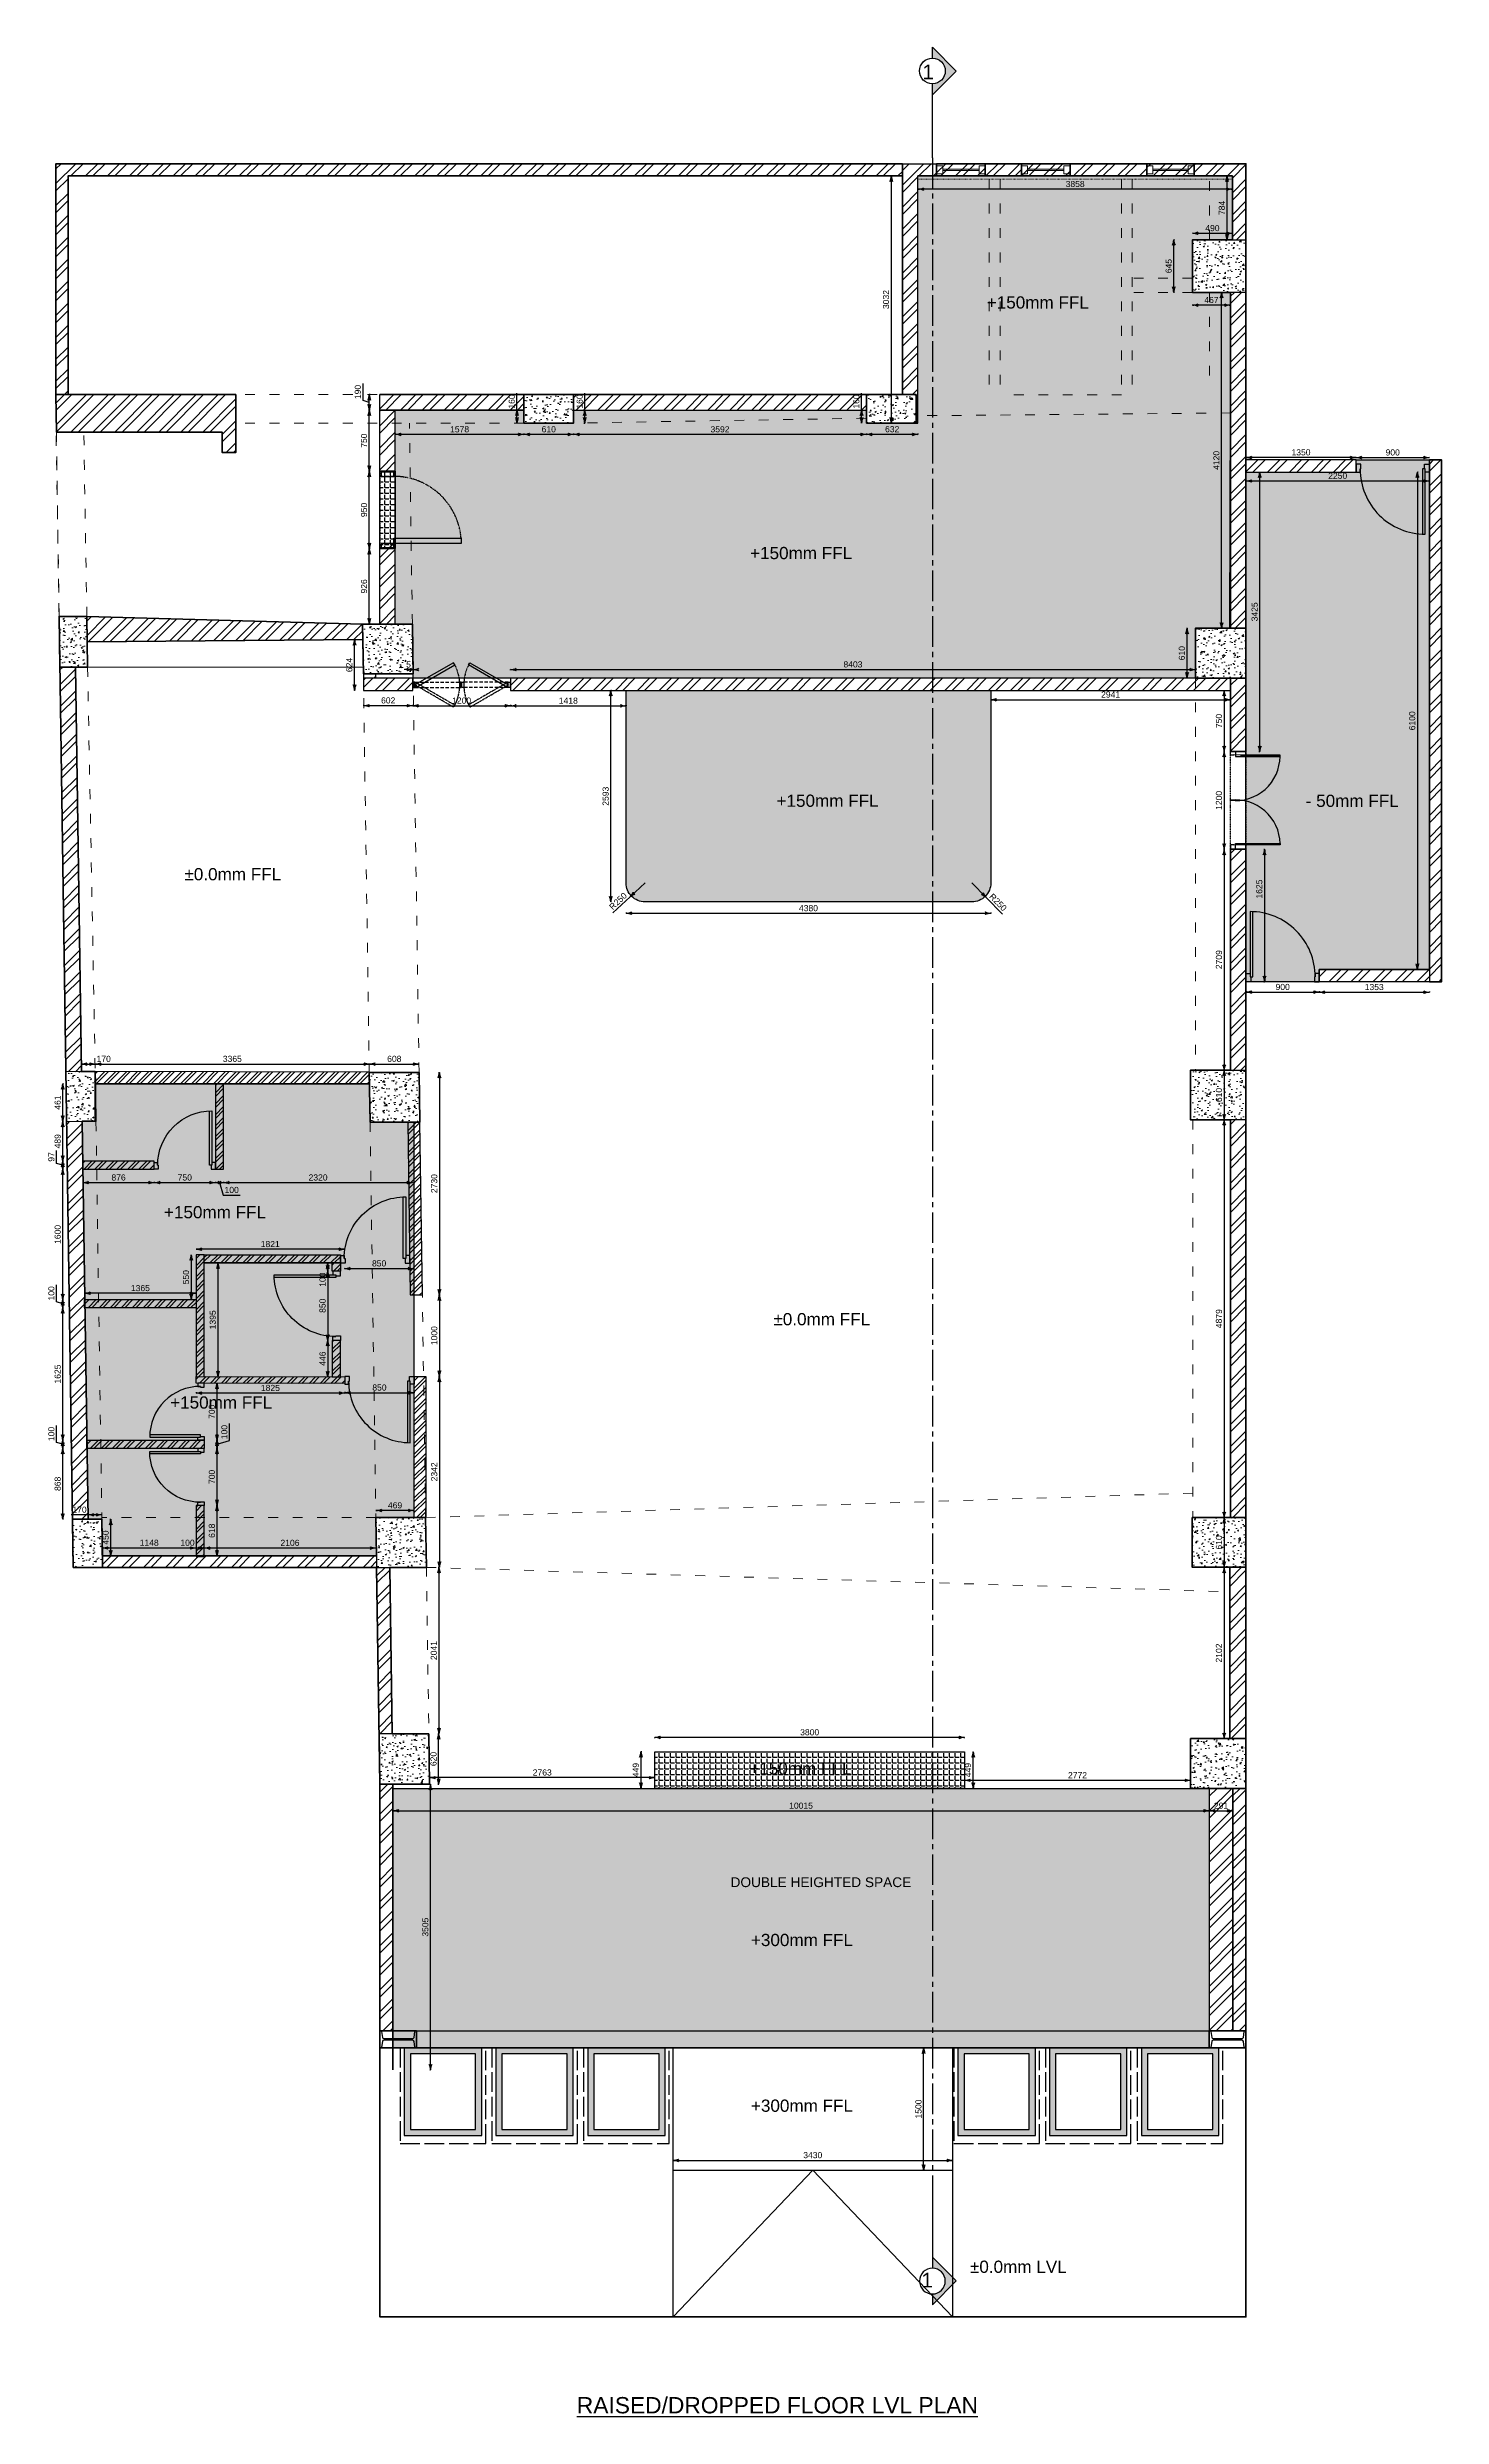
# Model space of a CAD drawing. Header units: millimetres. Extents: x 68727 to 319899, y -4876 to 265722.
# Drawn here: x 182990 to 200095, y 54917 to 83980 of the extents above; entities that cross this region are included whole.
import ezdxf

# ---------------------------------------------------------------- set-up
doc = ezdxf.new("R2010")
doc.units = ezdxf.units.MM
for name, pattern in [('ACAD_ISO02W100', [15, 12, -3]), ('ACAD_ISO03W100', [30, 12, -18]), ('CENTER2', [1.125, 0.75, -0.125, 0.125, -0.125]), ('DASHED2', [0.375, 0.25, -0.125]), ('HIDDEN', [9.525, 6.35, -3.175]), ('HIDDEN2', [0.1875, 0.125, -0.0625]), ('HIDDEN4', [0.09375, 0.0625, -0.03125]), ('JIS_02_1.2', [2.5, 1.25, -1.25]), ('WALL', [21, 12, -3, 0, -3, 0, -3])]:
    doc.linetypes.add(name, pattern=pattern)
for name, color, linetype, lineweight in [('A-FURN', 6, 'Continuous', 35), ('HACH', 252, 'Continuous', 13), ('HAT', 9, 'Continuous', 13), ('hidden line', 251, 'JIS_02_1.2', 20), ('LS_DR_Plan Beam', 9, 'HIDDEN', 0), ('LS_DR_Wall', 7, 'Continuous', 35), ('LS_DR_Window', 30, 'Continuous', 5), ('SECTIONS', 10, 'Continuous', 25), ('wall', 5, 'Continuous', 30), ('wall1', 2, 'WALL', 25), ('Walls', 2, 'Continuous', 30)]:
    doc.layers.add(name, color=color, linetype=linetype, lineweight=lineweight)
for name, color, linetype in [('beam', 1, 'DASHED2'), ('COL', 4, 'Continuous'), ('Dimensions', 172, 'Continuous'), ('Door', 23, 'Continuous'), ('POLY', 6, 'Continuous'), ('TEXT', 2, 'Continuous'), ('Walls & Columns', 7, 'Continuous'), ('washroom walls', 5, 'Continuous')]:
    doc.layers.add(name, color=color, linetype=linetype)
doc.layers.add('Furnitures', color=7, linetype='Continuous', lineweight=25, true_color=0x753b00)
doc.styles.add('2010 G', font='times.ttf')
doc.styles.add('ANNTEXT', font='romans.shx')
doc.styles.get("Standard").update_dxf_attribs({"font": 'arial.ttf'})
doc.dimstyles.new('SC-25', dxfattribs={"dimtxt": 75, "dimasz": 0.4, "dimexe": 1, "dimexo": 100, "dimgap": 25, "dimtad": 1, "dimdec": 0, "dimzin": 0, "dimdsep": 46, "dimtxsty": 'Standard', "dimblk1": 'A1', "dimblk2": 'A1', "dimsah": 1, "dimcen": 0.09, "dimdle": 3, "dimclrd": 1, "dimclre": 1, "dimclrt": 1, "dimadec": 0, "dimazin": 0, "dimtfac": 1, "dimtdec": 0, "dimtofl": 0, "dimtmove": 0, "dimatfit": 2, "dimldrblk": 'A1', "dimfxl": 10, "dimfxlon": 1, "dimtolj": 1, "dimtzin": 0, "dimarcsym": 0})
pattern_1 = [(45, (-645864.49, -131860.55), (-134.70384, 134.70384), []), (45, (-645774.69, -131860.55), (-134.70384, 134.70384), [])]
pattern_2 = [(45, (-645654.49, -131860.55), (-134.70384, 134.70384), []), (45, (-645564.69, -131860.55), (-134.70384, 134.70384), [])]
pattern_3 = [(50, (-645864.49, -131860.55), (182.18467, -15.939086), [19.05, -209.55]), (355, (-645864.49, -131860.55), (-35.24342, 191.056845), [15.24, -167.640584]), (100.451445, (-645849.3, -131861.88), (146.941247, 175.117752), [16.19001, -178.090245]), (46.1842, (-645864.5, -131809.75), (271.07904, -42.04233), [28.575, -314.325]), (96.635558, (-645841.9, -131813.25), (237.404134, 247.426125), [24.28502, -267.13561]), (351.18415, (-645864.5, -131809.75), (237.40413, 247.426125), [22.85997, -251.45973]), (21, (-645839.09, -131822.45), (151.61439, -102.265198), [19.05, -209.55]), (326, (-645839.09, -131822.45), (61.80203, 184.187966), [15.24, -167.64]), (71.451445, (-645826.46, -131830.97), (213.41642, 81.92277), [16.19001, -178.089938]), (37.5, (-645864.49, -131860.55), (3.0886033, 84.555039), [0, -165.608, 0, -170.18, 0, -168.275]), (7.5, (-645864.49, -131860.55), (66.8196625, 100.180575), [0, -97.028, 0, -161.798, 0, -64.135]), (327.5, (-645921.13, -131860.55), (135.590595, -5.728744), [0, -63.5, 0, -198.12, 0, -262.89]), (317.5, (-645946.53, -131860.55), (148.129181, 25.426491), [0, -82.55, 0, -131.572, 0, -186.69])]
pattern_4 = [(45, (21476.79, 0), (-134.70384, 134.70384), []), (45, (21566.59, 0), (-134.70384, 134.70384), [])]
pattern_5 = [(45, (-1781.72, -41319.25), (-67.35192, 67.35192), []), (45, (-1736.82, -41319.25), (-67.35192, 67.35192), [])]
pattern_6 = [(0, (-825.615, 0), (0, 69.85), [50.8, -19.05]), (90, (-825.615, 0), (-69.85, 4e-15), [50.8, -19.05])]
pattern_7 = [(0, (0, 0), (0, 69.85), [50.8, -19.05]), (90, (0, 0), (-69.85, 4e-15), [50.8, -19.05])]
pattern_8 = [(45, (-20902.38, 0), (-134.70384, 134.70384), []), (45, (-20812.57, 0), (-134.70384, 134.70384), [])]

msp = doc.modelspace()

# ---------------------------------------------------------------- texts
at = {"color": 7, "char_height": 150, "attachment_point": 1}
for s, insert in [('\\pxt5;+150mm FFL', (194514.6, 80926.4)), ('\\pxt5;+150mm FFL', (191611, 77852.2)), ('\\pxt5;+150mm FFL', (191935.4, 74814)), ('\\pxt5;- 50mm FFL', (198427.7, 74812.9)), ('\\pxt5;%%P0.0mm FFL', (184671.5, 73912.5)), ('\\pxt5;+150mm FFL', (184420.3, 69766.5)), ('\\pxt5;%%P0.0mm FFL', (191897.3, 68454.3)), ('\\pxt5;+150mm FFL', (184496.2, 67432.2)), ('\\pxt5;+150mm FFL', (191601.4, 62941.6)), ('\\pxt5;+300mm FFL', (191621.3, 60838.8)), ('\\pxt5;+300mm FFL', (191621.3, 58805.9)), ('\\pxt5;%%P0.0mm LVL', (194308.6, 56830.1))]:
    msp.add_mtext_dynamic_manual_height_columns(s, width=24159.375, gutter_width=47.5, heights=[47.9], dxfattribs=dict(at, insert=insert))
at = {"layer": 'TEXT', "color": 3, "char_height": 180, "width": 2763.865, "style": '2010 G'}
for insert, attachment_point in [((193866.1, 83769.5), 3), ((193853.4, 56500.9), 9)]:
    msp.add_mtext('{\\fArial|b0|i0|c0|p34;1}', dxfattribs=dict(at, insert=insert, attachment_point=attachment_point))
at = {"layer": 'wall1', "color": 6, "insert": (191945.9, 55055.2), "char_height": 200, "width": 5903.896, "attachment_point": 5, "style": 'ANNTEXT'}
msp.add_mtext('\\pxqc;{\\fArial|b0|i0|c0|p34;\\L\\C4;RAISED/DROPPED FLOOR LVL PLAN}', dxfattribs=at)
at = {"layer": 'Walls & Columns', "insert": (191371.4, 61532.2), "char_height": 120, "attachment_point": 1}
msp.add_mtext_dynamic_manual_height_columns('DOUBLE HEIGHTED SPACE', width=24159.375, gutter_width=47.5, heights=[47.9], dxfattribs=at)

# ---------------------------------------------------------------- blocks, each defined once
blk = doc.blocks.new('A$C6CE142D2')
at = {"layer": 'Furnitures'}
for points in [[(594, 100), (520, 100), (520, 620), (560, 620), (560, 0), (594, 0)], [(6, 0), (40, 0), (40, 100), (6, 100)], [(6, 0), (6, 100)], [(594, 0), (594, 100)]]:
    blk.add_lwpolyline(points, dxfattribs=at)
for points in [[(0, 10), (6, 10), (6, 90), (0, 90)], [(594, 10), (600, 10), (600, 90), (594, 90)]]:
    blk.add_lwpolyline(points, close=True, dxfattribs=at)
at = {"layer": 'Furnitures', "linetype": 'HIDDEN4'}
blk.add_arc((563, 99), 523, 94.7184, 179.8628, dxfattribs=at)
blk = doc.blocks.new('A$C3B28073B')
at = {"layer": 'Furnitures', "linetype": 'HIDDEN2', "ltscale": 500}
for p, q in [((857, 461), (41, 461)), ((857, 361), (41, 361))]:
    blk.add_line(p, q, dxfattribs=at)
at = {"layer": 'Furnitures'}
for points in [[(0, 371), (6, 371), (6, 451), (0, 451)], [(41, 461), (41, 361), (6, 361), (6, 461)], [(151, 817), (857, 409), (833, 367), (127, 776)], [(892, 461), (892, 361), (857, 361), (857, 461)], [(892, 371), (898, 371), (898, 451), (892, 451)]]:
    blk.add_lwpolyline(points, close=True, dxfattribs=at)
at = {"layer": 'Furnitures', "linetype": 'HIDDEN4'}
blk.add_lwpolyline([(151, 0), (857, 409), (833, 450), (127, 41)], close=True, dxfattribs=at)
blk.add_arc((869, 409), 828, 153.6523, 206.3477, dxfattribs=at)
blk = doc.blocks.new('D900')
for points in [[(0, 840), (0, 900), (100, 900), (100, 850), (60, 850), (60, 840)], [(0, 60), (0, 0), (100, 0), (100, 50), (60, 50), (60, 60)]]:
    blk.add_lwpolyline(points, close=True)
blk.add_lwpolyline([(60, 850, -0.414214), (860, 50), (60, 50), (60, 85), (859, 85)], format="xyb")
blk = doc.blocks.new('toilet layout')
at = {"layer": 'HACH'}
h = blk.add_hatch(dxfattribs=at)
h.set_pattern_fill('ANSI32', color=5, scale=10)
h.set_pattern_definition(pattern_5)
h.paths.add_polyline_path([(224567, 30576), (224467, 30576), (224467, 29528), (224567, 29528)])
h.paths.add_polyline_path([(223717, 29626), (222839, 29626), (222841, 29528), (223717, 29528)])
h.paths.add_polyline_path([(222863, 27928), (224230, 27928), (224230, 27828), (222863, 27828)])
h.paths.add_polyline_path([(222892, 26203), (224330, 26203), (224330, 26103), (222892, 26103)])
edge = h.paths.add_edge_path()
edge.add_line((224230, 25403), (224230, 24778))
edge.add_line((224230, 24778), (224330, 24778))
edge.add_line((224330, 24778), (224330, 25403))
h = blk.add_hatch(dxfattribs=at)
h.set_pattern_fill('ANSI32', color=5, scale=10)
h.set_pattern_definition(pattern_5)
h.paths.add_polyline_path([(226356, 30709), (226356, 30718), (225899, 30719), (225899, 30576), (226358, 30576)])
h.paths.add_polyline_path([(225899, 30719), (225101, 30721), (225101, 30576), (225899, 30576)])
h.paths.add_polyline_path([(225101, 30721), (222993, 30726), (222995, 30576), (225101, 30576)])
h = blk.add_hatch(dxfattribs=at)
h.set_pattern_fill('ANSI32', color=5, scale=10)
h.set_pattern_definition(pattern_5)
h.paths.add_polyline_path([(226975, 30106), (226827, 30106), (226857, 27986), (227007, 27986)])
h.paths.add_polyline_path([(226905, 26986), (227047, 26986), (227047, 25254), (226905, 25254)])
h = blk.add_hatch(dxfattribs=at)
h.set_pattern_fill('ANSI32', color=5, scale=10)
h.set_pattern_definition(pattern_5)
h.paths.add_polyline_path([(224230, 26984), (226055, 26981), (226055, 26900), (224230, 26903)])
h.paths.add_polyline_path([(226001, 27428), (225901, 27428), (225901, 26981), (226001, 26981)])
h.paths.add_polyline_path([(225901, 28278), (225901, 28378), (226001, 28378), (226001, 28278)])
edge = h.paths.add_edge_path()
edge.add_line((224330, 26983), (224330, 28478))
edge.add_line((224330, 28478), (224230, 28478))
edge.add_line((224230, 28478), (224230, 26984))
h = blk.add_hatch(dxfattribs=at)
h.set_pattern_fill('ANSI32', color=5, scale=10)
h.set_pattern_definition(pattern_5)
h.paths.add_polyline_path([(224330, 28478), (226001, 28478), (226001, 28378), (224330, 28378)])
at = {"layer": 'washroom walls'}
blk.add_line((224330, 28378), (226056, 28378), dxfattribs=at)
for points in [[(226358, 30576), (226358, 30718), (222993, 30726)], [(222993, 30726), (222995, 30576), (226358, 30576)], [(224330, 26983), (224330, 28478), (224230, 28478), (224230, 26984)], [(224230, 25403), (224230, 24778), (224330, 24778), (224330, 25403)], [(224330, 25403), (224230, 25403)]]:
    blk.add_lwpolyline(points, dxfattribs=at)
for points in [[(224567, 30576), (224467, 30576), (224467, 29528), (224567, 29528)], [(226975, 30106), (226827, 30106), (226857, 27986), (227007, 27986)], [(223717, 29626), (222839, 29626), (222841, 29528), (223717, 29528)], [(224330, 28478), (226001, 28478), (226001, 28378), (224330, 28378)], [(225901, 28278), (225901, 28378), (226001, 28378), (226001, 28278)], [(222863, 27928), (224230, 27928), (224230, 27828), (222863, 27828)], [(226001, 27428), (225901, 27428), (225901, 26981), (226001, 26981)], [(224230, 26984), (226055, 26981), (226055, 26900), (224230, 26903)], [(226905, 26986), (227047, 26986), (227047, 25254), (226905, 25254)], [(222892, 26203), (224330, 26203), (224330, 26103), (222892, 26103)]]:
    blk.add_lwpolyline(points, close=True, dxfattribs=at)
at = {"layer": 'Door'}
for p, xscale, yscale, zscale, rotation in [((224467, 29528), 0.8333333333333185, 0.8333333333333185, 0.8333333333333185, 90), ((226851, 28377), 0.9447939309624585, 0.9447939309624585, 0.9447939309624585, 90.00000000000001), ((226001, 28278), 0.9447939309624585, 0.9447939309624585, 0.9447939309624585, 180), ((226905, 26986), -0.9447939309624585, 0.9447939309624585, 0.9447939309624585, 90), ((224330, 26103), 0.7777777777777796, 0.7777777777777796, 0.7777777777777796, 180)]:
    blk.add_blockref('D900', p, dxfattribs=dict(at, xscale=xscale, yscale=yscale, zscale=zscale, rotation=rotation))
at = {"layer": 'Door', "xscale": -0.7777777777777796, "yscale": 0.7777777777777796, "zscale": 0.7777777777777796}
blk.add_blockref('D900', (224330, 26203), dxfattribs=at)
blk = doc.blocks.new('A1')
at = {"layer": 'wall', "color": 1}
for p, q in [((-138, 0), (-167, 40)), ((-167, -40), (-138, 0))]:
    blk.add_line(p, q, dxfattribs=at)
for centre, start, end in [((53, 586), 247.99998, 264.80355), ((53, -586), 95.19645, 112.00002)]:
    blk.add_arc(centre, 589, start, end, dxfattribs=at)
blk = doc.blocks.new('*D632')
at = {"layer": 'Defpoints', "color": 0, "transparency": 16777216}
for p in [(186939, 77831), (187258, 77831), (187258, 76906)]:
    blk.add_point(p, dxfattribs=at)
at = {"layer": 'Dimensions', "color": 1, "lineweight": -2, "transparency": 16777216}
for p, q in [((186949, 77831), (186938, 77831)), ((186939, 76906), (186939, 77831)), ((186949, 76906), (186938, 76906))]:
    blk.add_line(p, q, dxfattribs=at)
at = {"layer": 'Dimensions', "color": 1, "lineweight": -2, "transparency": 16777216, "xscale": 0.4, "yscale": 0.4, "zscale": 0.4}
for p, rotation in [((186939, 77831), 90), ((186939, 76906), 270)]:
    blk.add_blockref('A1', p, dxfattribs=dict(at, rotation=rotation))
at = {"layer": 'Dimensions', "color": 1, "transparency": 16777216, "insert": (186875, 77368), "char_height": 75, "attachment_point": 5, "rotation": 90}
blk.add_mtext('\\A1;926', dxfattribs=at)
blk = doc.blocks.new('*D633')
at = {"layer": 'Defpoints', "color": 0, "transparency": 16777216}
for p in [(186939, 78781), (187068, 78781), (187258, 77831)]:
    blk.add_point(p, dxfattribs=at)
at = {"layer": 'Dimensions', "color": 1, "lineweight": -2, "transparency": 16777216}
for p, q in [((186949, 78781), (186938, 78781)), ((186939, 77832), (186939, 78781)), ((186949, 77831), (186938, 77831))]:
    blk.add_line(p, q, dxfattribs=at)
at = {"layer": 'Dimensions', "color": 1, "lineweight": -2, "transparency": 16777216, "xscale": 0.4, "yscale": 0.4, "zscale": 0.4}
for p, rotation in [((186939, 78781), 90), ((186939, 77831), 270)]:
    blk.add_blockref('A1', p, dxfattribs=dict(at, rotation=rotation))
at = {"layer": 'Dimensions', "color": 1, "transparency": 16777216, "insert": (186875, 78306), "char_height": 75, "attachment_point": 5, "rotation": 90}
blk.add_mtext('\\A1;950', dxfattribs=at)
blk = doc.blocks.new('*D634')
at = {"layer": 'Defpoints', "color": 0, "transparency": 16777216}
for p in [(186939, 79531), (187068, 79531), (187068, 78781)]:
    blk.add_point(p, dxfattribs=at)
at = {"layer": 'Dimensions', "color": 1, "lineweight": -2, "transparency": 16777216}
for p, q in [((186949, 79531), (186938, 79531)), ((186939, 78782), (186939, 79531)), ((186949, 78781), (186938, 78781))]:
    blk.add_line(p, q, dxfattribs=at)
at = {"layer": 'Dimensions', "color": 1, "lineweight": -2, "transparency": 16777216, "xscale": 0.4, "yscale": 0.4, "zscale": 0.4}
for p, rotation in [((186939, 79531), 90), ((186939, 78781), 270)]:
    blk.add_blockref('A1', p, dxfattribs=dict(at, rotation=rotation))
at = {"layer": 'Dimensions', "color": 1, "transparency": 16777216, "insert": (186875, 79156), "char_height": 75, "attachment_point": 5, "rotation": 90}
blk.add_mtext('\\A1;750', dxfattribs=at)
blk = doc.blocks.new('*D635')
at = {"layer": 'Defpoints', "color": 0, "transparency": 16777216}
for p in [(186939, 79721), (187068, 79721), (187068, 79531)]:
    blk.add_point(p, dxfattribs=at)
at = {"layer": 'Dimensions', "color": 1, "lineweight": -2, "transparency": 16777216}
for p, q in [((186862, 79649), (186862, 79858)), ((186939, 79626), (186862, 79649)), ((186949, 79721), (186938, 79721)), ((186939, 79532), (186939, 79721)), ((186949, 79531), (186938, 79531))]:
    blk.add_line(p, q, dxfattribs=at)
at = {"layer": 'Dimensions', "color": 1, "lineweight": -2, "transparency": 16777216, "xscale": 0.4, "yscale": 0.4, "zscale": 0.4}
for p, rotation in [((186939, 79721), 90), ((186939, 79531), 270)]:
    blk.add_blockref('A1', p, dxfattribs=dict(at, rotation=rotation))
at = {"layer": 'Dimensions', "color": 1, "transparency": 16777216, "insert": (186799, 79753), "char_height": 75, "attachment_point": 5, "rotation": 90}
blk.add_mtext('\\A1;190', dxfattribs=at)
blk = doc.blocks.new('*D627')
at = {"layer": 'Defpoints', "color": 0, "transparency": 16777216}
for p in [(183577, 71508), (183407, 71416), (183577, 71419)]:
    blk.add_point(p, dxfattribs=at)
at = {"layer": 'Dimensions', "color": 1, "lineweight": -2, "transparency": 16777216}
for p, q in [((183407, 71508), (183407, 71509)), ((183407, 71508), (183576, 71508)), ((183577, 71508), (183577, 71509)), ((183577, 71508), (183786, 71508))]:
    blk.add_line(p, q, dxfattribs=at)
at = {"layer": 'Dimensions', "color": 1, "lineweight": -2, "transparency": 16777216, "xscale": 0.4, "yscale": 0.4, "zscale": 0.4, "rotation": 180}
blk.add_blockref('A1', (183407, 71508), dxfattribs=at)
at = {"layer": 'Dimensions', "color": 1, "lineweight": -2, "transparency": 16777216, "xscale": 0.4, "yscale": 0.4, "zscale": 0.4}
blk.add_blockref('A1', (183577, 71508), dxfattribs=at)
at = {"layer": 'Dimensions', "color": 1, "transparency": 16777216, "insert": (183681, 71572), "char_height": 75, "attachment_point": 5}
blk.add_mtext('\\A1;170', dxfattribs=at)
blk = doc.blocks.new('*D628')
at = {"layer": 'Defpoints', "color": 0, "transparency": 16777216}
for p in [(186942, 71508), (183577, 71419), (186942, 71407)]:
    blk.add_point(p, dxfattribs=at)
at = {"layer": 'Dimensions', "color": 1, "lineweight": -2, "transparency": 16777216}
for p, q in [((183577, 71508), (183577, 71509)), ((183577, 71508), (186941, 71508)), ((186942, 71507), (186942, 71509))]:
    blk.add_line(p, q, dxfattribs=at)
at = {"layer": 'Dimensions', "color": 1, "lineweight": -2, "transparency": 16777216, "xscale": 0.4, "yscale": 0.4, "zscale": 0.4, "rotation": 180}
blk.add_blockref('A1', (183577, 71508), dxfattribs=at)
at = {"layer": 'Dimensions', "color": 1, "lineweight": -2, "transparency": 16777216, "xscale": 0.4, "yscale": 0.4, "zscale": 0.4}
blk.add_blockref('A1', (186942, 71508), dxfattribs=at)
at = {"layer": 'Dimensions', "color": 1, "transparency": 16777216, "insert": (185259, 71572), "char_height": 75, "attachment_point": 5}
blk.add_mtext('\\A1;3365', dxfattribs=at)
blk = doc.blocks.new('*D629')
at = {"layer": 'Defpoints', "color": 0, "transparency": 16777216}
for p in [(187549, 71508), (186942, 71407), (187549, 71407)]:
    blk.add_point(p, dxfattribs=at)
at = {"layer": 'Dimensions', "color": 1, "lineweight": -2, "transparency": 16777216}
for p, q in [((186942, 71507), (186942, 71509)), ((186942, 71508), (187549, 71508)), ((187549, 71507), (187549, 71509))]:
    blk.add_line(p, q, dxfattribs=at)
at = {"layer": 'Dimensions', "color": 1, "lineweight": -2, "transparency": 16777216, "xscale": 0.4, "yscale": 0.4, "zscale": 0.4, "rotation": 180}
blk.add_blockref('A1', (186942, 71508), dxfattribs=at)
at = {"layer": 'Dimensions', "color": 1, "lineweight": -2, "transparency": 16777216, "xscale": 0.4, "yscale": 0.4, "zscale": 0.4}
blk.add_blockref('A1', (187549, 71508), dxfattribs=at)
at = {"layer": 'Dimensions', "color": 1, "transparency": 16777216, "insert": (187246, 71572), "char_height": 75, "attachment_point": 5}
blk.add_mtext('\\A1;608', dxfattribs=at)
blk = doc.blocks.new('*D630')
at = {"layer": 'Defpoints', "color": 0, "transparency": 16777216}
for p in [(187549, 71407), (187590, 68677), (187799, 68677)]:
    blk.add_point(p, dxfattribs=at)
at = {"layer": 'Dimensions', "color": 1, "lineweight": -2, "transparency": 16777216}
for p, q in [((187789, 71407), (187800, 71407)), ((187799, 71406), (187799, 68677)), ((187789, 68677), (187800, 68677))]:
    blk.add_line(p, q, dxfattribs=at)
at = {"layer": 'Dimensions', "color": 1, "lineweight": -2, "transparency": 16777216, "xscale": 0.4, "yscale": 0.4, "zscale": 0.4}
for p, rotation in [((187799, 71407), 90), ((187799, 68677), 270)]:
    blk.add_blockref('A1', p, dxfattribs=dict(at, rotation=rotation))
at = {"layer": 'Dimensions', "color": 1, "transparency": 16777216, "insert": (187736, 70042), "char_height": 75, "attachment_point": 5, "rotation": 90}
blk.add_mtext('\\A1;2730', dxfattribs=at)
blk = doc.blocks.new('*D631')
at = {"layer": 'Defpoints', "color": 0, "transparency": 16777216}
for p in [(187590, 68677), (187631, 67677), (187799, 67677)]:
    blk.add_point(p, dxfattribs=at)
at = {"layer": 'Dimensions', "color": 1, "lineweight": -2, "transparency": 16777216}
for p, q in [((187789, 68677), (187800, 68677)), ((187799, 68676), (187799, 67677)), ((187789, 67677), (187800, 67677))]:
    blk.add_line(p, q, dxfattribs=at)
at = {"layer": 'Dimensions', "color": 1, "lineweight": -2, "transparency": 16777216, "xscale": 0.4, "yscale": 0.4, "zscale": 0.4}
for p, rotation in [((187799, 68677), 90), ((187799, 67677), 270)]:
    blk.add_blockref('A1', p, dxfattribs=dict(at, rotation=rotation))
at = {"layer": 'Dimensions', "color": 1, "transparency": 16777216, "insert": (187736, 68177), "char_height": 75, "attachment_point": 5, "rotation": 90}
blk.add_mtext('\\A1;1000', dxfattribs=at)
blk = doc.blocks.new('*D613')
at = {"layer": 'Defpoints', "color": 0, "transparency": 16777216}
for p in [(187631, 67677), (187640, 65335), (187799, 65335)]:
    blk.add_point(p, dxfattribs=at)
at = {"layer": 'Dimensions', "color": 1, "lineweight": -2, "transparency": 16777216}
for p, q in [((187789, 67677), (187800, 67677)), ((187799, 67676), (187799, 65335)), ((187789, 65335), (187800, 65335))]:
    blk.add_line(p, q, dxfattribs=at)
at = {"layer": 'Dimensions', "color": 1, "lineweight": -2, "transparency": 16777216, "xscale": 0.4, "yscale": 0.4, "zscale": 0.4}
for p, rotation in [((187799, 67677), 90), ((187799, 65335), 270)]:
    blk.add_blockref('A1', p, dxfattribs=dict(at, rotation=rotation))
at = {"layer": 'Dimensions', "color": 1, "transparency": 16777216, "insert": (187736, 66506), "char_height": 75, "attachment_point": 5, "rotation": 90}
blk.add_mtext('\\A1;2342', dxfattribs=at)
blk = doc.blocks.new('*D614')
at = {"layer": 'Defpoints', "color": 0, "transparency": 16777216}
for p in [(187021, 66032), (187021, 65945), (187489, 65945)]:
    blk.add_point(p, dxfattribs=at)
at = {"layer": 'Dimensions', "color": 1, "lineweight": -2, "transparency": 16777216}
for p, q in [((187021, 66032), (187021, 66033)), ((187489, 66032), (187021, 66032)), ((187489, 66032), (187489, 66033))]:
    blk.add_line(p, q, dxfattribs=at)
at = {"layer": 'Dimensions', "color": 1, "lineweight": -2, "transparency": 16777216, "xscale": 0.4, "yscale": 0.4, "zscale": 0.4, "rotation": 180}
blk.add_blockref('A1', (187021, 66032), dxfattribs=at)
at = {"layer": 'Dimensions', "color": 1, "lineweight": -2, "transparency": 16777216, "xscale": 0.4, "yscale": 0.4, "zscale": 0.4}
blk.add_blockref('A1', (187489, 66032), dxfattribs=at)
at = {"layer": 'Dimensions', "color": 1, "transparency": 16777216, "insert": (187255, 66095), "char_height": 75, "attachment_point": 5}
blk.add_mtext('\\A1;469', dxfattribs=at)
blk = doc.blocks.new('*D615')
at = {"layer": 'Defpoints', "color": 0, "transparency": 16777216}
for p in [(184914, 65571), (184914, 65475), (187019, 65475)]:
    blk.add_point(p, dxfattribs=at)
at = {"layer": 'Dimensions', "color": 1, "lineweight": -2, "transparency": 16777216}
for p, q in [((184914, 65571), (184914, 65572)), ((187019, 65571), (184914, 65571)), ((187019, 65571), (187019, 65572))]:
    blk.add_line(p, q, dxfattribs=at)
at = {"layer": 'Dimensions', "color": 1, "lineweight": -2, "transparency": 16777216, "xscale": 0.4, "yscale": 0.4, "zscale": 0.4, "rotation": 180}
blk.add_blockref('A1', (184914, 65571), dxfattribs=at)
at = {"layer": 'Dimensions', "color": 1, "lineweight": -2, "transparency": 16777216, "xscale": 0.4, "yscale": 0.4, "zscale": 0.4}
blk.add_blockref('A1', (187019, 65571), dxfattribs=at)
at = {"layer": 'Dimensions', "color": 1, "transparency": 16777216, "insert": (185966, 65635), "char_height": 75, "attachment_point": 5}
blk.add_mtext('\\A1;2106', dxfattribs=at)
blk = doc.blocks.new('*D616')
at = {"layer": 'Defpoints', "color": 0, "transparency": 16777216}
for p in [(184814, 65572), (184814, 65475), (184914, 65475)]:
    blk.add_point(p, dxfattribs=at)
at = {"layer": 'Dimensions', "color": 1, "lineweight": -2, "transparency": 16777216}
for p, q in [((184814, 65572), (184605, 65572)), ((184814, 65572), (184814, 65573)), ((184913, 65572), (184814, 65572)), ((184914, 65572), (184914, 65573))]:
    blk.add_line(p, q, dxfattribs=at)
at = {"layer": 'Dimensions', "color": 1, "lineweight": -2, "transparency": 16777216, "xscale": 0.4, "yscale": 0.4, "zscale": 0.4, "rotation": 180}
blk.add_blockref('A1', (184814, 65572), dxfattribs=at)
at = {"layer": 'Dimensions', "color": 1, "lineweight": -2, "transparency": 16777216, "xscale": 0.4, "yscale": 0.4, "zscale": 0.4}
blk.add_blockref('A1', (184914, 65572), dxfattribs=at)
at = {"layer": 'Dimensions', "color": 1, "transparency": 16777216, "insert": (184709, 65636), "char_height": 75, "attachment_point": 5}
blk.add_mtext('\\A1;100', dxfattribs=at)
blk = doc.blocks.new('*D622')
at = {"layer": 'Defpoints', "color": 0, "transparency": 16777216}
for p in [(183665, 65572), (183665, 65475), (184814, 65475)]:
    blk.add_point(p, dxfattribs=at)
at = {"layer": 'Dimensions', "color": 1, "lineweight": -2, "transparency": 16777216}
for p, q in [((183665, 65572), (183665, 65573)), ((184813, 65572), (183666, 65572)), ((184814, 65572), (184814, 65573))]:
    blk.add_line(p, q, dxfattribs=at)
at = {"layer": 'Dimensions', "color": 1, "lineweight": -2, "transparency": 16777216, "xscale": 0.4, "yscale": 0.4, "zscale": 0.4, "rotation": 180}
blk.add_blockref('A1', (183665, 65572), dxfattribs=at)
at = {"layer": 'Dimensions', "color": 1, "lineweight": -2, "transparency": 16777216, "xscale": 0.4, "yscale": 0.4, "zscale": 0.4}
blk.add_blockref('A1', (184814, 65572), dxfattribs=at)
at = {"layer": 'Dimensions', "color": 1, "transparency": 16777216, "insert": (184239, 65636), "char_height": 75, "attachment_point": 5}
blk.add_mtext('\\A1;1148', dxfattribs=at)
blk = doc.blocks.new('*D623')
at = {"layer": 'Defpoints', "color": 0, "transparency": 16777216}
for p in [(184914, 66094), (185071, 66094), (184914, 65475)]:
    blk.add_point(p, dxfattribs=at)
at = {"layer": 'Dimensions', "color": 1, "lineweight": -2, "transparency": 16777216}
for p, q in [((185061, 66094), (185072, 66094)), ((185071, 65476), (185071, 66093)), ((185061, 65475), (185072, 65475))]:
    blk.add_line(p, q, dxfattribs=at)
at = {"layer": 'Dimensions', "color": 1, "lineweight": -2, "transparency": 16777216, "xscale": 0.4, "yscale": 0.4, "zscale": 0.4}
for p, rotation in [((185071, 66094), 90), ((185071, 65475), 270)]:
    blk.add_blockref('A1', p, dxfattribs=dict(at, rotation=rotation))
at = {"layer": 'Dimensions', "color": 1, "transparency": 16777216, "insert": (185008, 65784), "char_height": 75, "attachment_point": 5, "rotation": 90}
blk.add_mtext('\\A1;618', dxfattribs=at)
blk = doc.blocks.new('*D624')
at = {"layer": 'Defpoints', "color": 0, "transparency": 16777216}
for p in [(184914, 66794), (185071, 66794), (184914, 66094)]:
    blk.add_point(p, dxfattribs=at)
at = {"layer": 'Dimensions', "color": 1, "lineweight": -2, "transparency": 16777216}
for p, q in [((185061, 66794), (185072, 66794)), ((185071, 66094), (185071, 66793)), ((185061, 66094), (185072, 66094))]:
    blk.add_line(p, q, dxfattribs=at)
at = {"layer": 'Dimensions', "color": 1, "lineweight": -2, "transparency": 16777216, "xscale": 0.4, "yscale": 0.4, "zscale": 0.4}
for p, rotation in [((185071, 66794), 90), ((185071, 66094), 270)]:
    blk.add_blockref('A1', p, dxfattribs=dict(at, rotation=rotation))
at = {"layer": 'Dimensions', "color": 1, "transparency": 16777216, "insert": (185008, 66444), "char_height": 75, "attachment_point": 5, "rotation": 90}
blk.add_mtext('\\A1;700', dxfattribs=at)
blk = doc.blocks.new('*D625')
at = {"layer": 'Defpoints', "color": 0, "transparency": 16777216}
for p in [(184914, 66894), (185071, 66894), (184914, 66794)]:
    blk.add_point(p, dxfattribs=at)
at = {"layer": 'Dimensions', "color": 1, "lineweight": -2, "transparency": 16777216}
for p, q in [((185061, 66894), (185072, 66894)), ((185071, 66794), (185071, 66893)), ((185071, 66844), (185225, 66890)), ((185225, 66890), (185225, 67098)), ((185061, 66794), (185072, 66794))]:
    blk.add_line(p, q, dxfattribs=at)
at = {"layer": 'Dimensions', "color": 1, "lineweight": -2, "transparency": 16777216, "xscale": 0.4, "yscale": 0.4, "zscale": 0.4}
for p, rotation in [((185071, 66894), 90), ((185071, 66794), 270)]:
    blk.add_blockref('A1', p, dxfattribs=dict(at, rotation=rotation))
at = {"layer": 'Dimensions', "color": 1, "transparency": 16777216, "insert": (185161, 66994), "char_height": 75, "attachment_point": 5, "rotation": 90}
blk.add_mtext('\\A1;100', dxfattribs=at)
blk = doc.blocks.new('*D626')
at = {"layer": 'Defpoints', "color": 0, "transparency": 16777216}
for p in [(184914, 67593), (185071, 67593), (184914, 66894)]:
    blk.add_point(p, dxfattribs=at)
at = {"layer": 'Dimensions', "color": 1, "lineweight": -2, "transparency": 16777216}
for p, q in [((185061, 67593), (185072, 67593)), ((185071, 66894), (185071, 67593)), ((185061, 66894), (185072, 66894))]:
    blk.add_line(p, q, dxfattribs=at)
at = {"layer": 'Dimensions', "color": 1, "lineweight": -2, "transparency": 16777216, "xscale": 0.4, "yscale": 0.4, "zscale": 0.4}
for p, rotation in [((185071, 67593), 90), ((185071, 66894), 270)]:
    blk.add_blockref('A1', p, dxfattribs=dict(at, rotation=rotation))
at = {"layer": 'Dimensions', "color": 1, "transparency": 16777216, "insert": (185008, 67243), "char_height": 75, "attachment_point": 5, "rotation": 90}
blk.add_mtext('\\A1;700', dxfattribs=at)
blk = doc.blocks.new('*D617')
at = {"layer": 'Defpoints', "color": 0, "transparency": 16777216}
for p in [(183658, 65925), (183768, 65925), (183665, 65475)]:
    blk.add_point(p, dxfattribs=at)
at = {"layer": 'Dimensions', "color": 1, "lineweight": -2, "transparency": 16777216}
for p, q in [((183758, 65925), (183769, 65925)), ((183768, 65476), (183768, 65925)), ((183765, 65475), (183769, 65475))]:
    blk.add_line(p, q, dxfattribs=at)
at = {"layer": 'Dimensions', "color": 1, "lineweight": -2, "transparency": 16777216, "xscale": 0.4, "yscale": 0.4, "zscale": 0.4}
for p, rotation in [((183768, 65925), 90), ((183768, 65475), 270)]:
    blk.add_blockref('A1', p, dxfattribs=dict(at, rotation=rotation))
at = {"layer": 'Dimensions', "color": 1, "transparency": 16777216, "insert": (183705, 65700), "char_height": 75, "attachment_point": 5, "rotation": 90}
blk.add_mtext('\\A1;450', dxfattribs=at)
blk = doc.blocks.new('*D618')
at = {"layer": 'Defpoints', "color": 0, "transparency": 16777216}
for p in [(183488, 65979), (183488, 65925), (183658, 65925)]:
    blk.add_point(p, dxfattribs=at)
at = {"layer": 'Dimensions', "color": 1, "lineweight": -2, "transparency": 16777216}
for p, q in [((183488, 65979), (183280, 65979)), ((183488, 65979), (183488, 65980)), ((183658, 65979), (183489, 65979)), ((183658, 65979), (183658, 65980))]:
    blk.add_line(p, q, dxfattribs=at)
at = {"layer": 'Dimensions', "color": 1, "lineweight": -2, "transparency": 16777216, "xscale": 0.4, "yscale": 0.4, "zscale": 0.4, "rotation": 180}
blk.add_blockref('A1', (183488, 65979), dxfattribs=at)
at = {"layer": 'Dimensions', "color": 1, "lineweight": -2, "transparency": 16777216, "xscale": 0.4, "yscale": 0.4, "zscale": 0.4}
blk.add_blockref('A1', (183658, 65979), dxfattribs=at)
at = {"layer": 'Dimensions', "color": 1, "transparency": 16777216, "insert": (183384, 66042), "char_height": 75, "attachment_point": 5}
blk.add_mtext('\\A1;170', dxfattribs=at)
blk = doc.blocks.new('*D619')
at = {"layer": 'Defpoints', "color": 0, "transparency": 16777216}
for p in [(183179, 66794), (183488, 66794), (183488, 65925)]:
    blk.add_point(p, dxfattribs=at)
at = {"layer": 'Dimensions', "color": 1, "lineweight": -2, "transparency": 16777216}
for p, q in [((183189, 66794), (183178, 66794)), ((183179, 65926), (183179, 66793)), ((183189, 65925), (183178, 65925))]:
    blk.add_line(p, q, dxfattribs=at)
at = {"layer": 'Dimensions', "color": 1, "lineweight": -2, "transparency": 16777216, "xscale": 0.4, "yscale": 0.4, "zscale": 0.4}
for p, rotation in [((183179, 66794), 90), ((183179, 65925), 270)]:
    blk.add_blockref('A1', p, dxfattribs=dict(at, rotation=rotation))
at = {"layer": 'Dimensions', "color": 1, "transparency": 16777216, "insert": (183116, 66359), "char_height": 75, "attachment_point": 5, "rotation": 90}
blk.add_mtext('\\A1;868', dxfattribs=at)
blk = doc.blocks.new('*D620')
at = {"layer": 'Defpoints', "color": 0, "transparency": 16777216}
for p in [(183179, 66894), (183476, 66894), (183488, 66794)]:
    blk.add_point(p, dxfattribs=at)
at = {"layer": 'Dimensions', "color": 1, "lineweight": -2, "transparency": 16777216}
for p, q in [((183102, 66867), (183102, 67075)), ((183179, 66844), (183102, 66867)), ((183189, 66894), (183178, 66894)), ((183179, 66794), (183179, 66893)), ((183189, 66794), (183178, 66794))]:
    blk.add_line(p, q, dxfattribs=at)
at = {"layer": 'Dimensions', "color": 1, "lineweight": -2, "transparency": 16777216, "xscale": 0.4, "yscale": 0.4, "zscale": 0.4}
for p, rotation in [((183179, 66894), 90), ((183179, 66794), 270)]:
    blk.add_blockref('A1', p, dxfattribs=dict(at, rotation=rotation))
at = {"layer": 'Dimensions', "color": 1, "transparency": 16777216, "insert": (183039, 66971), "char_height": 75, "attachment_point": 5, "rotation": 90}
blk.add_mtext('\\A1;100', dxfattribs=at)
blk = doc.blocks.new('*D621')
at = {"layer": 'Defpoints', "color": 0, "transparency": 16777216}
for p in [(183179, 68519), (183450, 68519), (183476, 66894)]:
    blk.add_point(p, dxfattribs=at)
at = {"layer": 'Dimensions', "color": 1, "lineweight": -2, "transparency": 16777216}
for p, q in [((183189, 68519), (183178, 68519)), ((183179, 66894), (183179, 68518)), ((183189, 66894), (183178, 66894))]:
    blk.add_line(p, q, dxfattribs=at)
at = {"layer": 'Dimensions', "color": 1, "lineweight": -2, "transparency": 16777216, "xscale": 0.4, "yscale": 0.4, "zscale": 0.4}
for p, rotation in [((183179, 68519), 90), ((183179, 66894), 270)]:
    blk.add_blockref('A1', p, dxfattribs=dict(at, rotation=rotation))
at = {"layer": 'Dimensions', "color": 1, "transparency": 16777216, "insert": (183116, 67706), "char_height": 75, "attachment_point": 5, "rotation": 90}
blk.add_mtext('\\A1;1625', dxfattribs=at)
blk = doc.blocks.new('*D593')
at = {"layer": 'Defpoints', "color": 0, "transparency": 16777216}
for p in [(183179, 68619), (183448, 68619), (183450, 68519)]:
    blk.add_point(p, dxfattribs=at)
at = {"layer": 'Dimensions', "color": 1, "lineweight": -2, "transparency": 16777216}
for p, q in [((183102, 68592), (183102, 68800)), ((183179, 68569), (183102, 68592)), ((183189, 68619), (183178, 68619)), ((183179, 68519), (183179, 68618)), ((183189, 68519), (183178, 68519))]:
    blk.add_line(p, q, dxfattribs=at)
at = {"layer": 'Dimensions', "color": 1, "lineweight": -2, "transparency": 16777216, "xscale": 0.4, "yscale": 0.4, "zscale": 0.4}
for p, rotation in [((183179, 68619), 90), ((183179, 68519), 270)]:
    blk.add_blockref('A1', p, dxfattribs=dict(at, rotation=rotation))
at = {"layer": 'Dimensions', "color": 1, "transparency": 16777216, "insert": (183039, 68696), "char_height": 75, "attachment_point": 5, "rotation": 90}
blk.add_mtext('\\A1;100', dxfattribs=at)
blk = doc.blocks.new('*D594')
at = {"layer": 'Defpoints', "color": 0, "transparency": 16777216}
for p in [(183179, 70219), (183425, 70219), (183448, 68619)]:
    blk.add_point(p, dxfattribs=at)
at = {"layer": 'Dimensions', "color": 1, "lineweight": -2, "transparency": 16777216}
for p, q in [((183189, 70219), (183178, 70219)), ((183179, 68619), (183179, 70218)), ((183189, 68619), (183178, 68619))]:
    blk.add_line(p, q, dxfattribs=at)
at = {"layer": 'Dimensions', "color": 1, "lineweight": -2, "transparency": 16777216, "xscale": 0.4, "yscale": 0.4, "zscale": 0.4}
for p, rotation in [((183179, 70219), 90), ((183179, 68619), 270)]:
    blk.add_blockref('A1', p, dxfattribs=dict(at, rotation=rotation))
at = {"layer": 'Dimensions', "color": 1, "transparency": 16777216, "insert": (183116, 69419), "char_height": 75, "attachment_point": 5, "rotation": 90}
blk.add_mtext('\\A1;1600', dxfattribs=at)
blk = doc.blocks.new('*D595')
at = {"layer": 'Defpoints', "color": 0, "transparency": 16777216}
for p in [(183179, 70316), (183423, 70316), (183425, 70219)]:
    blk.add_point(p, dxfattribs=at)
at = {"layer": 'Dimensions', "color": 1, "lineweight": -2, "transparency": 16777216}
for p, q in [((183102, 70290), (183102, 70448)), ((183179, 70267), (183102, 70290)), ((183189, 70316), (183178, 70316)), ((183189, 70219), (183178, 70219)), ((183179, 70219), (183179, 70316))]:
    blk.add_line(p, q, dxfattribs=at)
at = {"layer": 'Dimensions', "color": 1, "lineweight": -2, "transparency": 16777216, "xscale": 0.4, "yscale": 0.4, "zscale": 0.4}
for p, rotation in [((183179, 70316), 90), ((183179, 70219), 270)]:
    blk.add_blockref('A1', p, dxfattribs=dict(at, rotation=rotation))
at = {"layer": 'Dimensions', "color": 1, "transparency": 16777216, "insert": (183039, 70369), "char_height": 75, "attachment_point": 5, "rotation": 90}
blk.add_mtext('\\A1;97', dxfattribs=at)
blk = doc.blocks.new('*D596')
at = {"layer": 'Defpoints', "color": 0, "transparency": 16777216}
for p in [(183179, 70805), (183416, 70805), (183423, 70316)]:
    blk.add_point(p, dxfattribs=at)
at = {"layer": 'Dimensions', "color": 1, "lineweight": -2, "transparency": 16777216}
for p, q in [((183189, 70805), (183178, 70805)), ((183179, 70317), (183179, 70804)), ((183189, 70316), (183178, 70316))]:
    blk.add_line(p, q, dxfattribs=at)
at = {"layer": 'Dimensions', "color": 1, "lineweight": -2, "transparency": 16777216, "xscale": 0.4, "yscale": 0.4, "zscale": 0.4}
for p, rotation in [((183179, 70805), 90), ((183179, 70316), 270)]:
    blk.add_blockref('A1', p, dxfattribs=dict(at, rotation=rotation))
at = {"layer": 'Dimensions', "color": 1, "transparency": 16777216, "insert": (183116, 70561), "char_height": 75, "attachment_point": 5, "rotation": 90}
blk.add_mtext('\\A1;489', dxfattribs=at)
blk = doc.blocks.new('*D608')
at = {"layer": 'Defpoints', "color": 0, "transparency": 16777216}
for p in [(183179, 71266), (183579, 71266), (183416, 70805)]:
    blk.add_point(p, dxfattribs=at)
at = {"layer": 'Dimensions', "color": 1, "lineweight": -2, "transparency": 16777216}
for p, q in [((183189, 71266), (183178, 71266)), ((183179, 70805), (183179, 71266)), ((183189, 70805), (183178, 70805))]:
    blk.add_line(p, q, dxfattribs=at)
at = {"layer": 'Dimensions', "color": 1, "lineweight": -2, "transparency": 16777216, "xscale": 0.4, "yscale": 0.4, "zscale": 0.4}
for p, rotation in [((183179, 71266), 90), ((183179, 70805), 270)]:
    blk.add_blockref('A1', p, dxfattribs=dict(at, rotation=rotation))
at = {"layer": 'Dimensions', "color": 1, "transparency": 16777216, "insert": (183116, 71036), "char_height": 75, "attachment_point": 5, "rotation": 90}
blk.add_mtext('\\A1;461', dxfattribs=at)
blk = doc.blocks.new('*D609')
at = {"layer": 'Defpoints', "color": 0, "transparency": 16777216}
for p in [(183425, 70219), (184301, 70219), (184301, 70054)]:
    blk.add_point(p, dxfattribs=at)
at = {"layer": 'Dimensions', "color": 1, "lineweight": -2, "transparency": 16777216}
for p, q in [((183425, 70064), (183425, 70053)), ((183425, 70054), (184300, 70054)), ((184301, 70064), (184301, 70053))]:
    blk.add_line(p, q, dxfattribs=at)
at = {"layer": 'Dimensions', "color": 1, "lineweight": -2, "transparency": 16777216, "xscale": 0.4, "yscale": 0.4, "zscale": 0.4, "rotation": 180}
blk.add_blockref('A1', (183425, 70054), dxfattribs=at)
at = {"layer": 'Dimensions', "color": 1, "lineweight": -2, "transparency": 16777216, "xscale": 0.4, "yscale": 0.4, "zscale": 0.4}
blk.add_blockref('A1', (184301, 70054), dxfattribs=at)
at = {"layer": 'Dimensions', "color": 1, "transparency": 16777216, "insert": (183863, 70117), "char_height": 75, "attachment_point": 5}
blk.add_mtext('\\A1;876', dxfattribs=at)
blk = doc.blocks.new('*D610')
at = {"layer": 'Defpoints', "color": 0, "transparency": 16777216}
for p in [(184301, 70219), (185051, 70219), (185051, 70054)]:
    blk.add_point(p, dxfattribs=at)
at = {"layer": 'Dimensions', "color": 1, "lineweight": -2, "transparency": 16777216}
for p, q in [((184301, 70064), (184301, 70053)), ((184301, 70054), (185050, 70054)), ((185051, 70064), (185051, 70053))]:
    blk.add_line(p, q, dxfattribs=at)
at = {"layer": 'Dimensions', "color": 1, "lineweight": -2, "transparency": 16777216, "xscale": 0.4, "yscale": 0.4, "zscale": 0.4, "rotation": 180}
blk.add_blockref('A1', (184301, 70054), dxfattribs=at)
at = {"layer": 'Dimensions', "color": 1, "lineweight": -2, "transparency": 16777216, "xscale": 0.4, "yscale": 0.4, "zscale": 0.4}
blk.add_blockref('A1', (185051, 70054), dxfattribs=at)
at = {"layer": 'Dimensions', "color": 1, "transparency": 16777216, "insert": (184676, 70117), "char_height": 75, "attachment_point": 5}
blk.add_mtext('\\A1;750', dxfattribs=at)
blk = doc.blocks.new('*D611')
at = {"layer": 'Defpoints', "color": 0, "transparency": 16777216}
for p in [(185051, 70219), (185151, 70219), (185151, 70054)]:
    blk.add_point(p, dxfattribs=at)
at = {"layer": 'Dimensions', "color": 1, "lineweight": -2, "transparency": 16777216}
for p, q in [((185051, 70064), (185051, 70053)), ((185051, 70054), (185150, 70054)), ((185101, 70054), (185147, 69900)), ((185151, 70064), (185151, 70053)), ((185147, 69900), (185355, 69900))]:
    blk.add_line(p, q, dxfattribs=at)
at = {"layer": 'Dimensions', "color": 1, "lineweight": -2, "transparency": 16777216, "xscale": 0.4, "yscale": 0.4, "zscale": 0.4, "rotation": 180}
blk.add_blockref('A1', (185051, 70054), dxfattribs=at)
at = {"layer": 'Dimensions', "color": 1, "lineweight": -2, "transparency": 16777216, "xscale": 0.4, "yscale": 0.4, "zscale": 0.4}
blk.add_blockref('A1', (185151, 70054), dxfattribs=at)
at = {"layer": 'Dimensions', "color": 1, "transparency": 16777216, "insert": (185251, 69964), "char_height": 75, "attachment_point": 5}
blk.add_mtext('\\A1;100', dxfattribs=at)
blk = doc.blocks.new('*D612')
at = {"layer": 'Defpoints', "color": 0, "transparency": 16777216}
for p in [(185151, 70219), (187470, 70099), (187470, 70054)]:
    blk.add_point(p, dxfattribs=at)
at = {"layer": 'Dimensions', "color": 1, "lineweight": -2, "transparency": 16777216}
for p, q in [((185151, 70064), (185151, 70053)), ((185151, 70054), (187470, 70054)), ((187470, 70054), (187470, 70053))]:
    blk.add_line(p, q, dxfattribs=at)
at = {"layer": 'Dimensions', "color": 1, "lineweight": -2, "transparency": 16777216, "xscale": 0.4, "yscale": 0.4, "zscale": 0.4, "rotation": 180}
blk.add_blockref('A1', (185151, 70054), dxfattribs=at)
at = {"layer": 'Dimensions', "color": 1, "lineweight": -2, "transparency": 16777216, "xscale": 0.4, "yscale": 0.4, "zscale": 0.4}
blk.add_blockref('A1', (187470, 70054), dxfattribs=at)
at = {"layer": 'Dimensions', "color": 1, "transparency": 16777216, "insert": (186311, 70117), "char_height": 75, "attachment_point": 5}
blk.add_mtext('\\A1;2320', dxfattribs=at)
blk = doc.blocks.new('*D604')
at = {"layer": 'Defpoints', "color": 0, "transparency": 16777216}
for p in [(186635, 69069), (187485, 69069), (187485, 68999)]:
    blk.add_point(p, dxfattribs=at)
at = {"layer": 'Dimensions', "color": 1, "lineweight": -2, "transparency": 16777216}
for p, q in [((186635, 68999), (186635, 68998)), ((186635, 68999), (187485, 68999)), ((187485, 68999), (187485, 68998))]:
    blk.add_line(p, q, dxfattribs=at)
at = {"layer": 'Dimensions', "color": 1, "lineweight": -2, "transparency": 16777216, "xscale": 0.4, "yscale": 0.4, "zscale": 0.4, "rotation": 180}
blk.add_blockref('A1', (186635, 68999), dxfattribs=at)
at = {"layer": 'Dimensions', "color": 1, "lineweight": -2, "transparency": 16777216, "xscale": 0.4, "yscale": 0.4, "zscale": 0.4}
blk.add_blockref('A1', (187485, 68999), dxfattribs=at)
at = {"layer": 'Dimensions', "color": 1, "transparency": 16777216, "insert": (187060, 69063), "char_height": 75, "attachment_point": 5}
blk.add_mtext('\\A1;850', dxfattribs=at)
blk = doc.blocks.new('*D605')
at = {"layer": 'Defpoints', "color": 0, "transparency": 16777216}
for p in [(184814, 69237), (184814, 69168), (186635, 69169)]:
    blk.add_point(p, dxfattribs=at)
at = {"layer": 'Dimensions', "color": 1, "lineweight": -2, "transparency": 16777216}
for p, q in [((184814, 69237), (184814, 69238)), ((186634, 69237), (184814, 69237)), ((186635, 69237), (186635, 69238))]:
    blk.add_line(p, q, dxfattribs=at)
at = {"layer": 'Dimensions', "color": 1, "lineweight": -2, "transparency": 16777216, "xscale": 0.4, "yscale": 0.4, "zscale": 0.4, "rotation": 180}
blk.add_blockref('A1', (184814, 69237), dxfattribs=at)
at = {"layer": 'Dimensions', "color": 1, "lineweight": -2, "transparency": 16777216, "xscale": 0.4, "yscale": 0.4, "zscale": 0.4}
blk.add_blockref('A1', (186635, 69237), dxfattribs=at)
at = {"layer": 'Dimensions', "color": 1, "transparency": 16777216, "insert": (185724, 69300), "char_height": 75, "attachment_point": 5}
blk.add_mtext('\\A1;1821', dxfattribs=at)
blk = doc.blocks.new('*D606')
at = {"layer": 'Defpoints', "color": 0, "transparency": 16777216}
for p in [(184814, 69169), (184754, 68619), (184814, 68619)]:
    blk.add_point(p, dxfattribs=at)
at = {"layer": 'Dimensions', "color": 1, "lineweight": -2, "transparency": 16777216}
for p, q in [((184754, 69169), (184753, 69169)), ((184754, 69168), (184754, 68619)), ((184754, 68619), (184753, 68619))]:
    blk.add_line(p, q, dxfattribs=at)
at = {"layer": 'Dimensions', "color": 1, "lineweight": -2, "transparency": 16777216, "xscale": 0.4, "yscale": 0.4, "zscale": 0.4}
for p, rotation in [((184754, 69169), 90), ((184754, 68619), 270)]:
    blk.add_blockref('A1', p, dxfattribs=dict(at, rotation=rotation))
at = {"layer": 'Dimensions', "color": 1, "transparency": 16777216, "insert": (184691, 68894), "char_height": 75, "attachment_point": 5, "rotation": 90}
blk.add_mtext('\\A1;550', dxfattribs=at)
blk = doc.blocks.new('*D607')
at = {"layer": 'Defpoints', "color": 0, "transparency": 16777216}
for p in [(183448, 68697), (183448, 68619), (184814, 68619)]:
    blk.add_point(p, dxfattribs=at)
at = {"layer": 'Dimensions', "color": 1, "lineweight": -2, "transparency": 16777216}
for p, q in [((183448, 68697), (183448, 68698)), ((184813, 68697), (183449, 68697)), ((184814, 68697), (184814, 68698))]:
    blk.add_line(p, q, dxfattribs=at)
at = {"layer": 'Dimensions', "color": 1, "lineweight": -2, "transparency": 16777216, "xscale": 0.4, "yscale": 0.4, "zscale": 0.4, "rotation": 180}
blk.add_blockref('A1', (183448, 68697), dxfattribs=at)
at = {"layer": 'Dimensions', "color": 1, "lineweight": -2, "transparency": 16777216, "xscale": 0.4, "yscale": 0.4, "zscale": 0.4}
blk.add_blockref('A1', (184814, 68697), dxfattribs=at)
at = {"layer": 'Dimensions', "color": 1, "transparency": 16777216, "insert": (184131, 68760), "char_height": 75, "attachment_point": 5}
blk.add_mtext('\\A1;1365', dxfattribs=at)
blk = doc.blocks.new('*D600')
at = {"layer": 'Defpoints', "color": 0, "transparency": 16777216}
for p in [(184914, 69068), (184914, 67673), (185083, 67673)]:
    blk.add_point(p, dxfattribs=at)
at = {"layer": 'Dimensions', "color": 1, "lineweight": -2, "transparency": 16777216}
for p, q in [((185073, 69068), (185084, 69068)), ((185083, 69068), (185083, 67674)), ((185073, 67673), (185084, 67673))]:
    blk.add_line(p, q, dxfattribs=at)
at = {"layer": 'Dimensions', "color": 1, "lineweight": -2, "transparency": 16777216, "xscale": 0.4, "yscale": 0.4, "zscale": 0.4}
for p, rotation in [((185083, 69068), 90), ((185083, 67673), 270)]:
    blk.add_blockref('A1', p, dxfattribs=dict(at, rotation=rotation))
at = {"layer": 'Dimensions', "color": 1, "transparency": 16777216, "insert": (185019, 68371), "char_height": 75, "attachment_point": 5, "rotation": 90}
blk.add_mtext('\\A1;1395', dxfattribs=at)
blk = doc.blocks.new('*D601')
at = {"layer": 'Defpoints', "color": 0, "transparency": 16777216}
for p in [(186429, 68969), (186514, 69069), (186514, 68969)]:
    blk.add_point(p, dxfattribs=at)
at = {"layer": 'Dimensions', "color": 1, "lineweight": -2, "transparency": 16777216}
for p, q in [((186429, 69069), (186428, 69069)), ((186429, 68969), (186428, 68969)), ((186429, 69068), (186429, 68969)), ((186429, 68969), (186429, 68760))]:
    blk.add_line(p, q, dxfattribs=at)
at = {"layer": 'Dimensions', "color": 1, "lineweight": -2, "transparency": 16777216, "xscale": 0.4, "yscale": 0.4, "zscale": 0.4}
for p, rotation in [((186429, 69069), 90), ((186429, 68969), 270)]:
    blk.add_blockref('A1', p, dxfattribs=dict(at, rotation=rotation))
at = {"layer": 'Dimensions', "color": 1, "transparency": 16777216, "insert": (186366, 68864), "char_height": 75, "attachment_point": 5, "rotation": 90}
blk.add_mtext('\\A1;100', dxfattribs=at)
blk = doc.blocks.new('*D602')
at = {"layer": 'Defpoints', "color": 0, "transparency": 16777216}
for p in [(186514, 68969), (186429, 68118), (186519, 68118)]:
    blk.add_point(p, dxfattribs=at)
at = {"layer": 'Dimensions', "color": 1, "lineweight": -2, "transparency": 16777216}
for p, q in [((186429, 68969), (186428, 68969)), ((186429, 68968), (186429, 68119)), ((186429, 68118), (186428, 68118))]:
    blk.add_line(p, q, dxfattribs=at)
at = {"layer": 'Dimensions', "color": 1, "lineweight": -2, "transparency": 16777216, "xscale": 0.4, "yscale": 0.4, "zscale": 0.4}
for p, rotation in [((186429, 68969), 90), ((186429, 68118), 270)]:
    blk.add_blockref('A1', p, dxfattribs=dict(at, rotation=rotation))
at = {"layer": 'Dimensions', "color": 1, "transparency": 16777216, "insert": (186366, 68544), "char_height": 75, "attachment_point": 5, "rotation": 90}
blk.add_mtext('\\A1;850', dxfattribs=at)
blk = doc.blocks.new('*D603')
at = {"layer": 'Defpoints', "color": 0, "transparency": 16777216}
for p in [(186519, 68118), (186429, 67672), (186512, 67672)]:
    blk.add_point(p, dxfattribs=at)
at = {"layer": 'Dimensions', "color": 1, "lineweight": -2, "transparency": 16777216}
for p, q in [((186429, 68118), (186428, 68118)), ((186429, 68118), (186429, 67672)), ((186429, 67672), (186428, 67672))]:
    blk.add_line(p, q, dxfattribs=at)
at = {"layer": 'Dimensions', "color": 1, "lineweight": -2, "transparency": 16777216, "xscale": 0.4, "yscale": 0.4, "zscale": 0.4}
for p, rotation in [((186429, 68118), 90), ((186429, 67672), 270)]:
    blk.add_blockref('A1', p, dxfattribs=dict(at, rotation=rotation))
at = {"layer": 'Dimensions', "color": 1, "transparency": 16777216, "insert": (186366, 67895), "char_height": 75, "attachment_point": 5, "rotation": 90}
blk.add_mtext('\\A1;446', dxfattribs=at)
blk = doc.blocks.new('*D597')
at = {"layer": 'Defpoints', "color": 0, "transparency": 16777216}
for p in [(184814, 67582), (184814, 67472), (186639, 67582)]:
    blk.add_point(p, dxfattribs=at)
at = {"layer": 'Dimensions', "color": 1, "lineweight": -2, "transparency": 16777216}
for p, q in [((184814, 67482), (184814, 67471)), ((186639, 67472), (184814, 67472)), ((186639, 67482), (186639, 67471))]:
    blk.add_line(p, q, dxfattribs=at)
at = {"layer": 'Dimensions', "color": 1, "lineweight": -2, "transparency": 16777216, "xscale": 0.4, "yscale": 0.4, "zscale": 0.4, "rotation": 180}
blk.add_blockref('A1', (184814, 67472), dxfattribs=at)
at = {"layer": 'Dimensions', "color": 1, "lineweight": -2, "transparency": 16777216, "xscale": 0.4, "yscale": 0.4, "zscale": 0.4}
blk.add_blockref('A1', (186639, 67472), dxfattribs=at)
at = {"layer": 'Dimensions', "color": 1, "transparency": 16777216, "insert": (185726, 67535), "char_height": 75, "attachment_point": 5}
blk.add_mtext('\\A1;1825', dxfattribs=at)
blk = doc.blocks.new('*D598')
at = {"layer": 'Defpoints', "color": 0, "transparency": 16777216}
for p in [(186639, 67677), (187489, 67677), (187489, 67477)]:
    blk.add_point(p, dxfattribs=at)
at = {"layer": 'Dimensions', "color": 1, "lineweight": -2, "transparency": 16777216}
for p, q in [((186639, 67487), (186639, 67476)), ((186639, 67477), (187489, 67477)), ((187489, 67487), (187489, 67476))]:
    blk.add_line(p, q, dxfattribs=at)
at = {"layer": 'Dimensions', "color": 1, "lineweight": -2, "transparency": 16777216, "xscale": 0.4, "yscale": 0.4, "zscale": 0.4, "rotation": 180}
blk.add_blockref('A1', (186639, 67477), dxfattribs=at)
at = {"layer": 'Dimensions', "color": 1, "lineweight": -2, "transparency": 16777216, "xscale": 0.4, "yscale": 0.4, "zscale": 0.4}
blk.add_blockref('A1', (187489, 67477), dxfattribs=at)
at = {"layer": 'Dimensions', "color": 1, "transparency": 16777216, "insert": (187064, 67540), "char_height": 75, "attachment_point": 5}
blk.add_mtext('\\A1;850', dxfattribs=at)
blk = doc.blocks.new('*D599')
at = {"layer": 'Defpoints', "color": 0, "transparency": 16777216}
for p in [(197505, 76091), (197427, 75343), (197505, 75343)]:
    blk.add_point(p, dxfattribs=at)
at = {"layer": 'Dimensions', "color": 1, "lineweight": -2, "transparency": 16777216}
for p, q in [((197427, 76091), (197426, 76091)), ((197427, 76090), (197427, 75344)), ((197427, 75343), (197426, 75343))]:
    blk.add_line(p, q, dxfattribs=at)
at = {"layer": 'Dimensions', "color": 1, "lineweight": -2, "transparency": 16777216, "xscale": 0.4, "yscale": 0.4, "zscale": 0.4}
for p, rotation in [((197427, 76091), 90), ((197427, 75343), 270)]:
    blk.add_blockref('A1', p, dxfattribs=dict(at, rotation=rotation))
at = {"layer": 'Dimensions', "color": 1, "transparency": 16777216, "insert": (197363, 75717), "char_height": 75, "attachment_point": 5, "rotation": 90}
blk.add_mtext('\\A1;750', dxfattribs=at)
blk = doc.blocks.new('*D588')
at = {"layer": 'Defpoints', "color": 0, "transparency": 16777216}
for p in [(197505, 75343), (197427, 74143), (197505, 74143)]:
    blk.add_point(p, dxfattribs=at)
at = {"layer": 'Dimensions', "color": 1, "lineweight": -2, "transparency": 16777216}
for p, q in [((197427, 75343), (197426, 75343)), ((197427, 75343), (197427, 74144)), ((197427, 74143), (197426, 74143))]:
    blk.add_line(p, q, dxfattribs=at)
at = {"layer": 'Dimensions', "color": 1, "lineweight": -2, "transparency": 16777216, "xscale": 0.4, "yscale": 0.4, "zscale": 0.4}
for p, rotation in [((197427, 75343), 90), ((197427, 74143), 270)]:
    blk.add_blockref('A1', p, dxfattribs=dict(at, rotation=rotation))
at = {"layer": 'Dimensions', "color": 1, "transparency": 16777216, "insert": (197363, 74743), "char_height": 75, "attachment_point": 5, "rotation": 90}
blk.add_mtext('\\A1;1200', dxfattribs=at)
blk = doc.blocks.new('*D589')
at = {"layer": 'Defpoints', "color": 0, "transparency": 16777216}
for p in [(197505, 74143), (197015, 71434), (197427, 71434)]:
    blk.add_point(p, dxfattribs=at)
at = {"layer": 'Dimensions', "color": 1, "lineweight": -2, "transparency": 16777216}
for p, q in [((197427, 74143), (197426, 74143)), ((197427, 74143), (197427, 71435)), ((197417, 71434), (197428, 71434))]:
    blk.add_line(p, q, dxfattribs=at)
at = {"layer": 'Dimensions', "color": 1, "lineweight": -2, "transparency": 16777216, "xscale": 0.4, "yscale": 0.4, "zscale": 0.4}
for p, rotation in [((197427, 74143), 90), ((197427, 71434), 270)]:
    blk.add_blockref('A1', p, dxfattribs=dict(at, rotation=rotation))
at = {"layer": 'Dimensions', "color": 1, "transparency": 16777216, "insert": (197363, 72789), "char_height": 75, "attachment_point": 5, "rotation": 90}
blk.add_mtext('\\A1;2709', dxfattribs=at)
blk = doc.blocks.new('*D590')
at = {"layer": 'Defpoints', "color": 0, "transparency": 16777216}
for p in [(197015, 71434), (197427, 70824), (197427, 70824)]:
    blk.add_point(p, dxfattribs=at)
at = {"layer": 'Dimensions', "color": 1, "lineweight": -2, "transparency": 16777216}
for p, q in [((197417, 71434), (197428, 71434)), ((197427, 71434), (197427, 70825)), ((197427, 70824), (197428, 70824))]:
    blk.add_line(p, q, dxfattribs=at)
at = {"layer": 'Dimensions', "color": 1, "lineweight": -2, "transparency": 16777216, "xscale": 0.4, "yscale": 0.4, "zscale": 0.4}
for p, rotation in [((197427, 71434), 90), ((197427, 70824), 270)]:
    blk.add_blockref('A1', p, dxfattribs=dict(at, rotation=rotation))
at = {"layer": 'Dimensions', "color": 1, "transparency": 16777216, "insert": (197363, 71129), "char_height": 75, "attachment_point": 5, "rotation": 90}
blk.add_mtext('\\A1;610', dxfattribs=at)
blk = doc.blocks.new('*D591')
at = {"layer": 'Defpoints', "color": 0, "transparency": 16777216}
for p in [(197427, 70824), (197427, 65945), (197427, 65945)]:
    blk.add_point(p, dxfattribs=at)
at = {"layer": 'Dimensions', "color": 1, "lineweight": -2, "transparency": 16777216}
for p, q in [((197427, 70824), (197428, 70824)), ((197427, 70824), (197427, 65946)), ((197427, 65945), (197428, 65945))]:
    blk.add_line(p, q, dxfattribs=at)
at = {"layer": 'Dimensions', "color": 1, "lineweight": -2, "transparency": 16777216, "xscale": 0.4, "yscale": 0.4, "zscale": 0.4}
for p, rotation in [((197427, 70824), 90), ((197427, 65945), 270)]:
    blk.add_blockref('A1', p, dxfattribs=dict(at, rotation=rotation))
at = {"layer": 'Dimensions', "color": 1, "transparency": 16777216, "insert": (197363, 68385), "char_height": 75, "attachment_point": 5, "rotation": 90}
blk.add_mtext('\\A1;4879', dxfattribs=at)
blk = doc.blocks.new('*D592')
at = {"layer": 'Defpoints', "color": 0, "transparency": 16777216}
for p in [(197427, 65945), (197427, 65335), (197427, 65335)]:
    blk.add_point(p, dxfattribs=at)
at = {"layer": 'Dimensions', "color": 1, "lineweight": -2, "transparency": 16777216}
for p, q in [((197427, 65945), (197428, 65945)), ((197427, 65945), (197427, 65336)), ((197427, 65335), (197428, 65335))]:
    blk.add_line(p, q, dxfattribs=at)
at = {"layer": 'Dimensions', "color": 1, "lineweight": -2, "transparency": 16777216, "xscale": 0.4, "yscale": 0.4, "zscale": 0.4}
for p, rotation in [((197427, 65945), 90), ((197427, 65335), 270)]:
    blk.add_blockref('A1', p, dxfattribs=dict(at, rotation=rotation))
at = {"layer": 'Dimensions', "color": 1, "transparency": 16777216, "insert": (197363, 65640), "char_height": 75, "attachment_point": 5, "rotation": 90}
blk.add_mtext('\\A1;610', dxfattribs=at)
blk = doc.blocks.new('*D587')
at = {"layer": 'Defpoints', "color": 0, "transparency": 16777216}
for p in [(197427, 65335), (197427, 63233), (197427, 63233)]:
    blk.add_point(p, dxfattribs=at)
at = {"layer": 'Dimensions', "color": 1, "lineweight": -2, "transparency": 16777216}
for p, q in [((197427, 65335), (197428, 65335)), ((197427, 65335), (197427, 63234)), ((197427, 63233), (197428, 63233))]:
    blk.add_line(p, q, dxfattribs=at)
at = {"layer": 'Dimensions', "color": 1, "lineweight": -2, "transparency": 16777216, "xscale": 0.4, "yscale": 0.4, "zscale": 0.4}
for p, rotation in [((197427, 65335), 90), ((197427, 63233), 270)]:
    blk.add_blockref('A1', p, dxfattribs=dict(at, rotation=rotation))
at = {"layer": 'Dimensions', "color": 1, "transparency": 16777216, "insert": (197363, 64284), "char_height": 75, "attachment_point": 5, "rotation": 90}
blk.add_mtext('\\A1;2102', dxfattribs=at)
blk = doc.blocks.new('*D582')
at = {"layer": 'Defpoints', "color": 0, "transparency": 16777216}
for p in [(187472, 76347), (187472, 76242), (187477, 76296)]:
    blk.add_point(p, dxfattribs=at)
at = {"layer": 'Dimensions', "color": 1, "lineweight": -2, "transparency": 16777216}
for p, q in [((187472, 76347), (187371, 76347)), ((187472, 76342), (187472, 76348)), ((187477, 76347), (187477, 76348)), ((187477, 76347), (187478, 76347))]:
    blk.add_line(p, q, dxfattribs=at)
at = {"layer": 'Dimensions', "color": 1, "lineweight": -2, "transparency": 16777216, "xscale": 0.4, "yscale": 0.4, "zscale": 0.4}
blk.add_blockref('A1', (187472, 76347), dxfattribs=at)
at = {"layer": 'Dimensions', "color": 1, "lineweight": -2, "transparency": 16777216, "xscale": 0.4, "yscale": 0.4, "zscale": 0.4, "rotation": 180}
blk.add_blockref('A1', (187477, 76347), dxfattribs=at)
at = {"layer": 'Dimensions', "color": 1, "transparency": 16777216, "insert": (187421, 76410), "char_height": 75, "attachment_point": 5}
blk.add_mtext('\\A1;5', dxfattribs=at)
blk = doc.blocks.new('*D583')
at = {"layer": 'Defpoints', "color": 0, "transparency": 16777216}
for p in [(187472, 76242), (188672, 76241), (188672, 75904)]:
    blk.add_point(p, dxfattribs=at)
at = {"layer": 'Dimensions', "color": 1, "lineweight": -2, "transparency": 16777216}
for p, q in [((187472, 75914), (187472, 75903)), ((187472, 75904), (188671, 75904)), ((188672, 75914), (188672, 75903))]:
    blk.add_line(p, q, dxfattribs=at)
at = {"layer": 'Dimensions', "color": 1, "lineweight": -2, "transparency": 16777216, "xscale": 0.4, "yscale": 0.4, "zscale": 0.4, "rotation": 180}
blk.add_blockref('A1', (187472, 75904), dxfattribs=at)
at = {"layer": 'Dimensions', "color": 1, "lineweight": -2, "transparency": 16777216, "xscale": 0.4, "yscale": 0.4, "zscale": 0.4}
blk.add_blockref('A1', (188672, 75904), dxfattribs=at)
at = {"layer": 'Dimensions', "color": 1, "transparency": 16777216, "insert": (188072, 75967), "char_height": 75, "attachment_point": 5}
blk.add_mtext('\\A1;1200', dxfattribs=at)
blk = doc.blocks.new('*D584')
at = {"layer": 'Defpoints', "color": 0, "transparency": 16777216}
for p in [(188672, 76241), (197075, 76347), (197075, 76244)]:
    blk.add_point(p, dxfattribs=at)
at = {"layer": 'Dimensions', "color": 1, "lineweight": -2, "transparency": 16777216}
for p, q in [((188672, 76341), (188672, 76348)), ((188672, 76347), (197074, 76347)), ((197075, 76344), (197075, 76348))]:
    blk.add_line(p, q, dxfattribs=at)
at = {"layer": 'Dimensions', "color": 1, "lineweight": -2, "transparency": 16777216, "xscale": 0.4, "yscale": 0.4, "zscale": 0.4, "rotation": 180}
blk.add_blockref('A1', (188672, 76347), dxfattribs=at)
at = {"layer": 'Dimensions', "color": 1, "lineweight": -2, "transparency": 16777216, "xscale": 0.4, "yscale": 0.4, "zscale": 0.4}
blk.add_blockref('A1', (197075, 76347), dxfattribs=at)
at = {"layer": 'Dimensions', "color": 1, "transparency": 16777216, "insert": (192873, 76411), "char_height": 75, "attachment_point": 5}
blk.add_mtext('\\A1;8403', dxfattribs=at)
blk = doc.blocks.new('*D585')
at = {"layer": 'Defpoints', "color": 0, "transparency": 16777216}
for p in [(196972, 76854), (197075, 76854), (197075, 76244)]:
    blk.add_point(p, dxfattribs=at)
at = {"layer": 'Dimensions', "color": 1, "lineweight": -2, "transparency": 16777216}
for p, q in [((196975, 76854), (196971, 76854)), ((196972, 76245), (196972, 76854)), ((196975, 76244), (196971, 76244))]:
    blk.add_line(p, q, dxfattribs=at)
at = {"layer": 'Dimensions', "color": 1, "lineweight": -2, "transparency": 16777216, "xscale": 0.4, "yscale": 0.4, "zscale": 0.4}
for p, rotation in [((196972, 76854), 90), ((196972, 76244), 270)]:
    blk.add_blockref('A1', p, dxfattribs=dict(at, rotation=rotation))
at = {"layer": 'Dimensions', "color": 1, "transparency": 16777216, "insert": (196908, 76549), "char_height": 75, "attachment_point": 5, "rotation": 90}
blk.add_mtext('\\A1;610', dxfattribs=at)
blk = doc.blocks.new('*D636')
at = {"layer": 'Defpoints', "color": 0, "transparency": 16777216}
for p in [(197395, 80974), (197504, 80974), (197505, 76854)]:
    blk.add_point(p, dxfattribs=at)
at = {"layer": 'Dimensions', "color": 1, "lineweight": -2, "transparency": 16777216}
for p, q in [((197404, 80974), (197394, 80974)), ((197395, 76855), (197395, 80974)), ((197405, 76854), (197394, 76854))]:
    blk.add_line(p, q, dxfattribs=at)
at = {"layer": 'Dimensions', "color": 1, "lineweight": -2, "transparency": 16777216, "xscale": 0.4, "yscale": 0.4, "zscale": 0.4}
for p, rotation in [((197395, 80974), 90), ((197395, 76854), 270)]:
    blk.add_blockref('A1', p, dxfattribs=dict(at, rotation=rotation))
at = {"layer": 'Dimensions', "color": 1, "transparency": 16777216, "insert": (197332, 78914), "char_height": 75, "attachment_point": 5, "rotation": 90}
blk.add_mtext('\\A1;4120', dxfattribs=at)
blk = doc.blocks.new('*D586')
at = {"layer": 'Defpoints', "color": 0, "transparency": 16777216}
for p in [(186870, 76092), (187472, 76091), (187472, 75905)]:
    blk.add_point(p, dxfattribs=at)
at = {"layer": 'Dimensions', "color": 1, "lineweight": -2, "transparency": 16777216}
for p, q in [((186870, 75915), (186870, 75904)), ((186870, 75905), (187472, 75905)), ((187472, 75915), (187472, 75904))]:
    blk.add_line(p, q, dxfattribs=at)
at = {"layer": 'Dimensions', "color": 1, "lineweight": -2, "transparency": 16777216, "xscale": 0.4, "yscale": 0.4, "zscale": 0.4, "rotation": 180}
blk.add_blockref('A1', (186870, 75905), dxfattribs=at)
at = {"layer": 'Dimensions', "color": 1, "lineweight": -2, "transparency": 16777216, "xscale": 0.4, "yscale": 0.4, "zscale": 0.4}
blk.add_blockref('A1', (187472, 75905), dxfattribs=at)
at = {"layer": 'Dimensions', "color": 1, "transparency": 16777216, "insert": (187171, 75969), "char_height": 75, "attachment_point": 5}
blk.add_mtext('\\A1;602', dxfattribs=at)
blk = doc.blocks.new('*D581')
at = {"layer": 'Defpoints', "color": 0, "transparency": 16777216}
for p in [(187520, 62674), (187690, 62674), (187520, 59169)]:
    blk.add_point(p, dxfattribs=at)
at = {"layer": 'Dimensions', "color": 1, "lineweight": -2, "transparency": 16777216}
for p, q in [((187680, 62674), (187691, 62674)), ((187690, 59169), (187690, 62673)), ((187680, 59169), (187691, 59169))]:
    blk.add_line(p, q, dxfattribs=at)
at = {"layer": 'Dimensions', "color": 1, "lineweight": -2, "transparency": 16777216, "xscale": 0.4, "yscale": 0.4, "zscale": 0.4}
for p, rotation in [((187690, 62674), 90), ((187690, 59169), 270)]:
    blk.add_blockref('A1', p, dxfattribs=dict(at, rotation=rotation))
at = {"layer": 'Dimensions', "color": 1, "transparency": 16777216, "insert": (187627, 60921), "char_height": 75, "attachment_point": 5, "rotation": 90}
blk.add_mtext('\\A1;3505', dxfattribs=at)
blk = doc.blocks.new('COL')
at = {"layer": 'COL'}
blk.add_lwpolyline([(451, 0), (441, 0, -0.374036), (430, 9), (420, 80, 0.374036), (403, 95), (48, 95, 0.374036), (31, 80), (21, 9, -0.374036), (10, 0), (0, 0), (0, 209), (10, 209, -0.374036), (21, 199), (31, 128, 0.374036), (48, 113), (403, 113, 0.374036), (420, 128), (430, 199, -0.374036), (441, 209), (451, 209)], format="xyb", close=True, dxfattribs=at)
at = {"layer": 'LS_DR_Wall', "lineweight": 50, "ltscale": 0.25}
blk.add_lwpolyline([(451, 209), (0, 209), (0, 0), (451, 0)], close=True, dxfattribs=at)
blk = doc.blocks.new('*D637')
at = {"layer": 'Defpoints', "color": 0, "transparency": 16777216}
for p in [(190139, 73559), (190322, 73730)]:
    blk.add_point(p, dxfattribs=at)
at = {"layer": 'POLY', "color": 1, "lineweight": -2, "transparency": 16777216}
for p, q in [((190139, 73559), (189929, 73363)), ((190324, 73732), (190140, 73560))]:
    blk.add_line(p, q, dxfattribs=at)
at = {"layer": 'POLY', "color": 1, "lineweight": -2, "transparency": 16777216, "xscale": 0.4, "yscale": 0.4, "zscale": 0.4, "rotation": 223.0722419436155}
blk.add_blockref('A1', (190139, 73559), dxfattribs=at)
at = {"layer": 'POLY', "color": 1, "transparency": 16777216, "insert": (189991, 73507), "char_height": 75, "attachment_point": 5, "rotation": 43.0722}
blk.add_mtext('\\A1;R250', dxfattribs=at)
blk = doc.blocks.new('*D638')
at = {"layer": 'Defpoints', "color": 0, "transparency": 16777216}
for p in [(194332, 73730), (194507, 73552)]:
    blk.add_point(p, dxfattribs=at)
at = {"layer": 'POLY', "color": 1, "lineweight": -2, "transparency": 16777216}
for p, q in [((194330, 73732), (194507, 73552)), ((194507, 73552), (194708, 73346))]:
    blk.add_line(p, q, dxfattribs=at)
at = {"layer": 'POLY', "color": 1, "lineweight": -2, "transparency": 16777216, "xscale": 0.4, "yscale": 0.4, "zscale": 0.4, "rotation": 314.4126723441387}
blk.add_blockref('A1', (194507, 73552), dxfattribs=at)
at = {"layer": 'POLY', "color": 1, "transparency": 16777216, "insert": (194653, 73493), "char_height": 75, "attachment_point": 5, "rotation": 314.4127}
blk.add_mtext('\\A1;R250', dxfattribs=at)
blk = doc.blocks.new('*D639')
at = {"layer": 'Defpoints', "color": 0, "transparency": 16777216}
for p in [(188672, 76091), (190090, 76091), (190090, 75903)]:
    blk.add_point(p, dxfattribs=at)
at = {"layer": 'Dimensions', "color": 1, "lineweight": -2, "transparency": 16777216}
for p, q in [((188672, 75913), (188672, 75902)), ((188672, 75903), (190089, 75903)), ((190090, 75913), (190090, 75902))]:
    blk.add_line(p, q, dxfattribs=at)
at = {"layer": 'Dimensions', "color": 1, "lineweight": -2, "transparency": 16777216, "xscale": 0.4, "yscale": 0.4, "zscale": 0.4, "rotation": 180}
blk.add_blockref('A1', (188672, 75903), dxfattribs=at)
at = {"layer": 'Dimensions', "color": 1, "lineweight": -2, "transparency": 16777216, "xscale": 0.4, "yscale": 0.4, "zscale": 0.4}
blk.add_blockref('A1', (190090, 75903), dxfattribs=at)
at = {"layer": 'Dimensions', "color": 1, "transparency": 16777216, "insert": (189381, 75966), "char_height": 75, "attachment_point": 5}
blk.add_mtext('\\A1;1418', dxfattribs=at)
blk = doc.blocks.new('*D640')
at = {"layer": 'Defpoints', "color": 0, "transparency": 16777216}
for p in [(197038, 80974), (197038, 80818), (197504, 80974)]:
    blk.add_point(p, dxfattribs=at)
at = {"layer": 'Dimensions', "color": 1, "lineweight": -2, "transparency": 16777216}
for p, q in [((197038, 80828), (197038, 80817)), ((197504, 80818), (197038, 80818)), ((197504, 80828), (197504, 80817))]:
    blk.add_line(p, q, dxfattribs=at)
at = {"layer": 'Dimensions', "color": 1, "lineweight": -2, "transparency": 16777216, "xscale": 0.4, "yscale": 0.4, "zscale": 0.4, "rotation": 180}
blk.add_blockref('A1', (197038, 80818), dxfattribs=at)
at = {"layer": 'Dimensions', "color": 1, "lineweight": -2, "transparency": 16777216, "xscale": 0.4, "yscale": 0.4, "zscale": 0.4}
blk.add_blockref('A1', (197504, 80818), dxfattribs=at)
at = {"layer": 'Dimensions', "color": 1, "transparency": 16777216, "insert": (197271, 80881), "char_height": 75, "attachment_point": 5}
blk.add_mtext('\\A1;467', dxfattribs=at)
blk = doc.blocks.new('*D641')
at = {"layer": 'Defpoints', "color": 0, "transparency": 16777216}
for p in [(196809, 81619), (197038, 81619), (197038, 80974)]:
    blk.add_point(p, dxfattribs=at)
at = {"layer": 'Dimensions', "color": 1, "lineweight": -2, "transparency": 16777216}
for p, q in [((196819, 81619), (196808, 81619)), ((196809, 80975), (196809, 81619)), ((196819, 80974), (196808, 80974))]:
    blk.add_line(p, q, dxfattribs=at)
at = {"layer": 'Dimensions', "color": 1, "lineweight": -2, "transparency": 16777216, "xscale": 0.4, "yscale": 0.4, "zscale": 0.4}
for p, rotation in [((196809, 81619), 90), ((196809, 80974), 270)]:
    blk.add_blockref('A1', p, dxfattribs=dict(at, rotation=rotation))
at = {"layer": 'Dimensions', "color": 1, "transparency": 16777216, "insert": (196746, 81297), "char_height": 75, "attachment_point": 5, "rotation": 90}
blk.add_mtext('\\A1;645', dxfattribs=at)
blk = doc.blocks.new('*D642')
at = {"layer": 'Defpoints', "color": 0, "transparency": 16777216}
for p in [(197528, 81700), (197038, 81619), (197528, 81619)]:
    blk.add_point(p, dxfattribs=at)
at = {"layer": 'Dimensions', "color": 1, "lineweight": -2, "transparency": 16777216}
for p, q in [((197038, 81700), (197038, 81701)), ((197038, 81700), (197527, 81700)), ((197528, 81700), (197528, 81701))]:
    blk.add_line(p, q, dxfattribs=at)
at = {"layer": 'Dimensions', "color": 1, "lineweight": -2, "transparency": 16777216, "xscale": 0.4, "yscale": 0.4, "zscale": 0.4, "rotation": 180}
blk.add_blockref('A1', (197038, 81700), dxfattribs=at)
at = {"layer": 'Dimensions', "color": 1, "lineweight": -2, "transparency": 16777216, "xscale": 0.4, "yscale": 0.4, "zscale": 0.4}
blk.add_blockref('A1', (197528, 81700), dxfattribs=at)
at = {"layer": 'Dimensions', "color": 1, "transparency": 16777216, "insert": (197283, 81763), "char_height": 75, "attachment_point": 5}
blk.add_mtext('\\A1;490', dxfattribs=at)
blk = doc.blocks.new('*D643')
at = {"layer": 'Defpoints', "color": 0, "transparency": 16777216}
for p in [(197462, 82403), (197528, 82403), (197528, 81619)]:
    blk.add_point(p, dxfattribs=at)
at = {"layer": 'Dimensions', "color": 1, "lineweight": -2, "transparency": 16777216}
for p, q in [((197462, 82403), (197461, 82403)), ((197462, 81620), (197462, 82403)), ((197462, 81619), (197461, 81619))]:
    blk.add_line(p, q, dxfattribs=at)
at = {"layer": 'Dimensions', "color": 1, "lineweight": -2, "transparency": 16777216, "xscale": 0.4, "yscale": 0.4, "zscale": 0.4}
for p, rotation in [((197462, 82403), 90), ((197462, 81619), 270)]:
    blk.add_blockref('A1', p, dxfattribs=dict(at, rotation=rotation))
at = {"layer": 'Dimensions', "color": 1, "transparency": 16777216, "insert": (197399, 82011), "char_height": 75, "attachment_point": 5, "rotation": 90}
blk.add_mtext('\\A1;784', dxfattribs=at)
blk = doc.blocks.new('*D644')
at = {"layer": 'Defpoints', "color": 0, "transparency": 16777216}
for p in [(193670, 82403), (197528, 82403), (193670, 82241)]:
    blk.add_point(p, dxfattribs=at)
at = {"layer": 'Dimensions', "color": 1, "lineweight": -2, "transparency": 16777216}
for p, q in [((193670, 82251), (193670, 82240)), ((197528, 82251), (197528, 82240)), ((197527, 82241), (193670, 82241))]:
    blk.add_line(p, q, dxfattribs=at)
at = {"layer": 'Dimensions', "color": 1, "lineweight": -2, "transparency": 16777216, "xscale": 0.4, "yscale": 0.4, "zscale": 0.4, "rotation": 180}
blk.add_blockref('A1', (193670, 82241), dxfattribs=at)
at = {"layer": 'Dimensions', "color": 1, "lineweight": -2, "transparency": 16777216, "xscale": 0.4, "yscale": 0.4, "zscale": 0.4}
blk.add_blockref('A1', (197528, 82241), dxfattribs=at)
at = {"layer": 'Dimensions', "color": 1, "transparency": 16777216, "insert": (195599, 82304), "char_height": 75, "attachment_point": 5}
blk.add_mtext('\\A1;3858', dxfattribs=at)
blk = doc.blocks.new('*D645')
at = {"layer": 'Defpoints', "color": 0, "transparency": 16777216}
for p in [(193670, 82403), (193343, 79371), (193648, 79371)]:
    blk.add_point(p, dxfattribs=at)
at = {"layer": 'Dimensions', "color": 1, "lineweight": -2, "transparency": 16777216}
for p, q in [((193353, 82403), (193342, 82403)), ((193343, 82403), (193343, 79372)), ((193353, 79371), (193342, 79371))]:
    blk.add_line(p, q, dxfattribs=at)
at = {"layer": 'Dimensions', "color": 1, "lineweight": -2, "transparency": 16777216, "xscale": 0.4, "yscale": 0.4, "zscale": 0.4}
for p, rotation in [((193343, 82403), 90), ((193343, 79371), 270)]:
    blk.add_blockref('A1', p, dxfattribs=dict(at, rotation=rotation))
at = {"layer": 'Dimensions', "color": 1, "transparency": 16777216, "insert": (193279, 80887), "char_height": 75, "attachment_point": 5, "rotation": 90}
blk.add_mtext('\\A1;3032', dxfattribs=at)
blk = doc.blocks.new('*D646')
at = {"layer": 'Defpoints', "color": 0, "transparency": 16777216}
for p in [(193038, 79371), (193670, 79371), (193038, 79233)]:
    blk.add_point(p, dxfattribs=at)
at = {"layer": 'Dimensions', "color": 1, "lineweight": -2, "transparency": 16777216}
for p, q in [((193038, 79243), (193038, 79232)), ((193669, 79233), (193038, 79233)), ((193670, 79243), (193670, 79232))]:
    blk.add_line(p, q, dxfattribs=at)
at = {"layer": 'Dimensions', "color": 1, "lineweight": -2, "transparency": 16777216, "xscale": 0.4, "yscale": 0.4, "zscale": 0.4, "rotation": 180}
blk.add_blockref('A1', (193038, 79233), dxfattribs=at)
at = {"layer": 'Dimensions', "color": 1, "lineweight": -2, "transparency": 16777216, "xscale": 0.4, "yscale": 0.4, "zscale": 0.4}
blk.add_blockref('A1', (193670, 79233), dxfattribs=at)
at = {"layer": 'Dimensions', "color": 1, "transparency": 16777216, "insert": (193354, 79296), "char_height": 75, "attachment_point": 5}
blk.add_mtext('\\A1;632', dxfattribs=at)
blk = doc.blocks.new('*D647')
at = {"layer": 'Defpoints', "color": 0, "transparency": 16777216}
for p in [(189446, 79371), (193038, 79371), (189446, 79232)]:
    blk.add_point(p, dxfattribs=at)
at = {"layer": 'Dimensions', "color": 1, "lineweight": -2, "transparency": 16777216}
for p, q in [((189446, 79242), (189446, 79231)), ((193037, 79232), (189446, 79232)), ((193038, 79242), (193038, 79231))]:
    blk.add_line(p, q, dxfattribs=at)
at = {"layer": 'Dimensions', "color": 1, "lineweight": -2, "transparency": 16777216, "xscale": 0.4, "yscale": 0.4, "zscale": 0.4, "rotation": 180}
blk.add_blockref('A1', (189446, 79232), dxfattribs=at)
at = {"layer": 'Dimensions', "color": 1, "lineweight": -2, "transparency": 16777216, "xscale": 0.4, "yscale": 0.4, "zscale": 0.4}
blk.add_blockref('A1', (193038, 79232), dxfattribs=at)
at = {"layer": 'Dimensions', "color": 1, "transparency": 16777216, "insert": (191242, 79295), "char_height": 75, "attachment_point": 5}
blk.add_mtext('\\A1;3592', dxfattribs=at)
blk = doc.blocks.new('*D648')
at = {"layer": 'Defpoints', "color": 0, "transparency": 16777216}
for p in [(188836, 79371), (189446, 79371), (188836, 79232)]:
    blk.add_point(p, dxfattribs=at)
at = {"layer": 'Dimensions', "color": 1, "lineweight": -2, "transparency": 16777216}
for p, q in [((188836, 79242), (188836, 79231)), ((189445, 79232), (188836, 79232)), ((189446, 79242), (189446, 79231))]:
    blk.add_line(p, q, dxfattribs=at)
at = {"layer": 'Dimensions', "color": 1, "lineweight": -2, "transparency": 16777216, "xscale": 0.4, "yscale": 0.4, "zscale": 0.4, "rotation": 180}
blk.add_blockref('A1', (188836, 79232), dxfattribs=at)
at = {"layer": 'Dimensions', "color": 1, "lineweight": -2, "transparency": 16777216, "xscale": 0.4, "yscale": 0.4, "zscale": 0.4}
blk.add_blockref('A1', (189446, 79232), dxfattribs=at)
at = {"layer": 'Dimensions', "color": 1, "transparency": 16777216, "insert": (189141, 79295), "char_height": 75, "attachment_point": 5}
blk.add_mtext('\\A1;610', dxfattribs=at)
blk = doc.blocks.new('*D649')
at = {"layer": 'Defpoints', "color": 0, "transparency": 16777216}
for p in [(187258, 79531), (188836, 79371), (187258, 79232)]:
    blk.add_point(p, dxfattribs=at)
at = {"layer": 'Dimensions', "color": 1, "lineweight": -2, "transparency": 16777216}
for p, q in [((187258, 79242), (187258, 79231)), ((188835, 79232), (187258, 79232)), ((188836, 79242), (188836, 79231))]:
    blk.add_line(p, q, dxfattribs=at)
at = {"layer": 'Dimensions', "color": 1, "lineweight": -2, "transparency": 16777216, "xscale": 0.4, "yscale": 0.4, "zscale": 0.4, "rotation": 180}
blk.add_blockref('A1', (187258, 79232), dxfattribs=at)
at = {"layer": 'Dimensions', "color": 1, "lineweight": -2, "transparency": 16777216, "xscale": 0.4, "yscale": 0.4, "zscale": 0.4}
blk.add_blockref('A1', (188836, 79232), dxfattribs=at)
at = {"layer": 'Dimensions', "color": 1, "transparency": 16777216, "insert": (188047, 79295), "char_height": 75, "attachment_point": 5}
blk.add_mtext('\\A1;1578', dxfattribs=at)
blk = doc.blocks.new('*D650')
at = {"layer": 'Defpoints', "color": 0, "transparency": 16777216}
for p in [(188751, 79531), (188836, 79531), (188836, 79371)]:
    blk.add_point(p, dxfattribs=at)
at = {"layer": 'Dimensions', "color": 1, "lineweight": -2, "transparency": 16777216}
for p, q in [((188751, 79531), (188751, 79740)), ((188751, 79531), (188750, 79531)), ((188751, 79371), (188750, 79371)), ((188751, 79372), (188751, 79531))]:
    blk.add_line(p, q, dxfattribs=at)
at = {"layer": 'Dimensions', "color": 1, "lineweight": -2, "transparency": 16777216, "xscale": 0.4, "yscale": 0.4, "zscale": 0.4}
for p, rotation in [((188751, 79531), 90), ((188751, 79371), 270)]:
    blk.add_blockref('A1', p, dxfattribs=dict(at, rotation=rotation))
at = {"layer": 'Dimensions', "color": 1, "transparency": 16777216, "insert": (188687, 79636), "char_height": 75, "attachment_point": 5, "rotation": 90}
blk.add_mtext('\\A1;160', dxfattribs=at)
blk = doc.blocks.new('*D651')
at = {"layer": 'Defpoints', "color": 0, "transparency": 16777216}
for p in [(189446, 79531), (189446, 79371), (189583, 79531)]:
    blk.add_point(p, dxfattribs=at)
at = {"layer": 'Dimensions', "color": 1, "lineweight": -2, "transparency": 16777216}
for p, q in [((189583, 79531), (189583, 79740)), ((189573, 79531), (189584, 79531)), ((189573, 79371), (189584, 79371)), ((189583, 79372), (189583, 79531))]:
    blk.add_line(p, q, dxfattribs=at)
at = {"layer": 'Dimensions', "color": 1, "lineweight": -2, "transparency": 16777216, "xscale": 0.4, "yscale": 0.4, "zscale": 0.4}
for p, rotation in [((189583, 79531), 90), ((189583, 79371), 270)]:
    blk.add_blockref('A1', p, dxfattribs=dict(at, rotation=rotation))
at = {"layer": 'Dimensions', "color": 1, "transparency": 16777216, "insert": (189520, 79636), "char_height": 75, "attachment_point": 5, "rotation": 90}
blk.add_mtext('\\A1;160', dxfattribs=at)
blk = doc.blocks.new('*D652')
at = {"layer": 'Defpoints', "color": 0, "transparency": 16777216}
for p in [(192978, 79531), (193038, 79531), (193038, 79371)]:
    blk.add_point(p, dxfattribs=at)
at = {"layer": 'Dimensions', "color": 1, "lineweight": -2, "transparency": 16777216}
for p, q in [((192978, 79531), (192978, 79740)), ((192978, 79531), (192977, 79531)), ((192978, 79371), (192977, 79371)), ((192978, 79372), (192978, 79531))]:
    blk.add_line(p, q, dxfattribs=at)
at = {"layer": 'Dimensions', "color": 1, "lineweight": -2, "transparency": 16777216, "xscale": 0.4, "yscale": 0.4, "zscale": 0.4}
for p, rotation in [((192978, 79531), 90), ((192978, 79371), 270)]:
    blk.add_blockref('A1', p, dxfattribs=dict(at, rotation=rotation))
at = {"layer": 'Dimensions', "color": 1, "transparency": 16777216, "insert": (192915, 79636), "char_height": 75, "attachment_point": 5, "rotation": 90}
blk.add_mtext('\\A1;160', dxfattribs=at)
blk = doc.blocks.new('*D653')
at = {"layer": 'Defpoints', "color": 0, "transparency": 16777216}
for p in [(186758, 76716), (186861, 76716), (186867, 76092)]:
    blk.add_point(p, dxfattribs=at)
at = {"layer": 'Dimensions', "color": 1, "lineweight": -2, "transparency": 16777216}
for p, q in [((186761, 76716), (186757, 76716)), ((186758, 76092), (186758, 76715)), ((186767, 76092), (186757, 76092))]:
    blk.add_line(p, q, dxfattribs=at)
at = {"layer": 'Dimensions', "color": 1, "lineweight": -2, "transparency": 16777216, "xscale": 0.4, "yscale": 0.4, "zscale": 0.4}
for p, rotation in [((186758, 76716), 90), ((186758, 76092), 270)]:
    blk.add_blockref('A1', p, dxfattribs=dict(at, rotation=rotation))
at = {"layer": 'Dimensions', "color": 1, "transparency": 16777216, "insert": (186694, 76404), "char_height": 75, "attachment_point": 5, "rotation": 90}
blk.add_mtext('\\A1;624', dxfattribs=at)
blk = doc.blocks.new('*D655')
at = {"layer": 'Defpoints', "color": 0, "transparency": 16777216}
for p in [(187229, 62674), (197244, 62623), (197244, 62348)]:
    blk.add_point(p, dxfattribs=at)
at = {"layer": 'Dimensions', "color": 1, "lineweight": -2, "transparency": 16777216}
for p, q in [((187229, 62358), (187229, 62347)), ((187230, 62348), (197243, 62348)), ((197244, 62358), (197244, 62347))]:
    blk.add_line(p, q, dxfattribs=at)
at = {"layer": 'Dimensions', "color": 1, "lineweight": -2, "transparency": 16777216, "xscale": 0.4, "yscale": 0.4, "zscale": 0.4, "rotation": 180}
blk.add_blockref('A1', (187229, 62348), dxfattribs=at)
at = {"layer": 'Dimensions', "color": 1, "lineweight": -2, "transparency": 16777216, "xscale": 0.4, "yscale": 0.4, "zscale": 0.4}
blk.add_blockref('A1', (197244, 62348), dxfattribs=at)
at = {"layer": 'Dimensions', "color": 1, "transparency": 16777216, "insert": (192236, 62411), "char_height": 75, "attachment_point": 5}
blk.add_mtext('\\A1;10015', dxfattribs=at)
blk = doc.blocks.new('*D733')
at = {"layer": 'Defpoints', "color": 0, "transparency": 16777216}
for p in [(197244, 62347), (197535, 62348), (197535, 62347)]:
    blk.add_point(p, dxfattribs=at)
at = {"layer": 'Dimensions', "color": 1, "lineweight": -2, "transparency": 16777216}
for p, q in [((197244, 62348), (197244, 62349)), ((197244, 62348), (197534, 62348)), ((197535, 62348), (197535, 62349))]:
    blk.add_line(p, q, dxfattribs=at)
at = {"layer": 'Dimensions', "color": 1, "lineweight": -2, "transparency": 16777216, "xscale": 0.4, "yscale": 0.4, "zscale": 0.4, "rotation": 180}
blk.add_blockref('A1', (197244, 62348), dxfattribs=at)
at = {"layer": 'Dimensions', "color": 1, "lineweight": -2, "transparency": 16777216, "xscale": 0.4, "yscale": 0.4, "zscale": 0.4}
blk.add_blockref('A1', (197535, 62348), dxfattribs=at)
at = {"layer": 'Dimensions', "color": 1, "transparency": 16777216, "insert": (197389, 62411), "char_height": 75, "attachment_point": 5}
blk.add_mtext('\\A1;291', dxfattribs=at)
blk = doc.blocks.new('*D734')
at = {"layer": 'Defpoints', "color": 0, "transparency": 16777216}
for p in [(187190, 65335), (187220, 63294), (187794, 63294)]:
    blk.add_point(p, dxfattribs=at)
at = {"layer": 'Dimensions', "color": 1, "lineweight": -2, "transparency": 16777216}
for p, q in [((187784, 65335), (187795, 65335)), ((187794, 65334), (187794, 63294)), ((187784, 63294), (187795, 63294))]:
    blk.add_line(p, q, dxfattribs=at)
at = {"layer": 'Dimensions', "color": 1, "lineweight": -2, "transparency": 16777216, "xscale": 0.4, "yscale": 0.4, "zscale": 0.4}
for p, rotation in [((187794, 65335), 90), ((187794, 63294), 270)]:
    blk.add_blockref('A1', p, dxfattribs=dict(at, rotation=rotation))
at = {"layer": 'Dimensions', "color": 1, "transparency": 16777216, "insert": (187731, 64314), "char_height": 75, "attachment_point": 5, "rotation": 90}
blk.add_mtext('\\A1;2041', dxfattribs=at)
blk = doc.blocks.new('*D735')
at = {"layer": 'Defpoints', "color": 0, "transparency": 16777216}
for p in [(187670, 63294), (187790, 63294), (187679, 62674)]:
    blk.add_point(p, dxfattribs=at)
at = {"layer": 'Dimensions', "color": 1, "lineweight": -2, "transparency": 16777216}
for p, q in [((187780, 63294), (187791, 63294)), ((187790, 62674), (187790, 63293)), ((187780, 62674), (187791, 62674))]:
    blk.add_line(p, q, dxfattribs=at)
at = {"layer": 'Dimensions', "color": 1, "lineweight": -2, "transparency": 16777216, "xscale": 0.4, "yscale": 0.4, "zscale": 0.4}
for p, rotation in [((187790, 63294), 90), ((187790, 62674), 270)]:
    blk.add_blockref('A1', p, dxfattribs=dict(at, rotation=rotation))
at = {"layer": 'Dimensions', "color": 1, "transparency": 16777216, "insert": (187727, 62984), "char_height": 75, "attachment_point": 5, "rotation": 90}
blk.add_mtext('\\A1;620', dxfattribs=at)
blk = doc.blocks.new('*D736')
at = {"layer": 'Defpoints', "color": 0, "transparency": 16777216}
for p in [(194242, 63072), (194348, 63072), (194242, 62623)]:
    blk.add_point(p, dxfattribs=at)
at = {"layer": 'Dimensions', "color": 1, "lineweight": -2, "transparency": 16777216}
for p, q in [((194342, 63072), (194349, 63072)), ((194348, 62624), (194348, 63072)), ((194342, 62623), (194349, 62623))]:
    blk.add_line(p, q, dxfattribs=at)
at = {"layer": 'Dimensions', "color": 1, "lineweight": -2, "transparency": 16777216, "xscale": 0.4, "yscale": 0.4, "zscale": 0.4}
for p, rotation in [((194348, 63072), 90), ((194348, 62623), 270)]:
    blk.add_blockref('A1', p, dxfattribs=dict(at, rotation=rotation))
at = {"layer": 'Dimensions', "color": 1, "transparency": 16777216, "insert": (194284, 62848), "char_height": 75, "attachment_point": 5, "rotation": 90}
blk.add_mtext('\\A1;449', dxfattribs=at)
blk = doc.blocks.new('*D737')
at = {"layer": 'Defpoints', "color": 0, "transparency": 16777216}
for p in [(190442, 63248), (190442, 63072), (194242, 63072)]:
    blk.add_point(p, dxfattribs=at)
at = {"layer": 'Dimensions', "color": 1, "lineweight": -2, "transparency": 16777216}
for p, q in [((190442, 63238), (190442, 63249)), ((194242, 63248), (190443, 63248)), ((194242, 63238), (194242, 63249))]:
    blk.add_line(p, q, dxfattribs=at)
at = {"layer": 'Dimensions', "color": 1, "lineweight": -2, "transparency": 16777216, "xscale": 0.4, "yscale": 0.4, "zscale": 0.4, "rotation": 180}
blk.add_blockref('A1', (190442, 63248), dxfattribs=at)
at = {"layer": 'Dimensions', "color": 1, "lineweight": -2, "transparency": 16777216, "xscale": 0.4, "yscale": 0.4, "zscale": 0.4}
blk.add_blockref('A1', (194242, 63248), dxfattribs=at)
at = {"layer": 'Dimensions', "color": 1, "transparency": 16777216, "insert": (192342, 63311), "char_height": 75, "attachment_point": 5}
blk.add_mtext('\\A1;3800', dxfattribs=at)
blk = doc.blocks.new('*D738')
at = {"layer": 'Defpoints', "color": 0, "transparency": 16777216}
for p in [(190442, 63072), (190272, 62623), (190442, 62623)]:
    blk.add_point(p, dxfattribs=at)
at = {"layer": 'Dimensions', "color": 1, "lineweight": -2, "transparency": 16777216}
for p, q in [((190282, 63072), (190271, 63072)), ((190272, 63072), (190272, 62624)), ((190282, 62623), (190271, 62623))]:
    blk.add_line(p, q, dxfattribs=at)
at = {"layer": 'Dimensions', "color": 1, "lineweight": -2, "transparency": 16777216, "xscale": 0.4, "yscale": 0.4, "zscale": 0.4}
for p, rotation in [((190272, 63072), 90), ((190272, 62623), 270)]:
    blk.add_blockref('A1', p, dxfattribs=dict(at, rotation=rotation))
at = {"layer": 'Dimensions', "color": 1, "transparency": 16777216, "insert": (190209, 62848), "char_height": 75, "attachment_point": 5, "rotation": 90}
blk.add_mtext('\\A1;449', dxfattribs=at)
blk = doc.blocks.new('*D739')
at = {"layer": 'Defpoints', "color": 0, "transparency": 16777216}
for p in [(194242, 63072), (197015, 63072), (197015, 62722)]:
    blk.add_point(p, dxfattribs=at)
at = {"layer": 'Dimensions', "color": 1, "lineweight": -2, "transparency": 16777216}
for p, q in [((194242, 62732), (194242, 62721)), ((194243, 62722), (197014, 62722)), ((197015, 62732), (197015, 62721))]:
    blk.add_line(p, q, dxfattribs=at)
at = {"layer": 'Dimensions', "color": 1, "lineweight": -2, "transparency": 16777216, "xscale": 0.4, "yscale": 0.4, "zscale": 0.4, "rotation": 180}
blk.add_blockref('A1', (194242, 62722), dxfattribs=at)
at = {"layer": 'Dimensions', "color": 1, "lineweight": -2, "transparency": 16777216, "xscale": 0.4, "yscale": 0.4, "zscale": 0.4}
blk.add_blockref('A1', (197015, 62722), dxfattribs=at)
at = {"layer": 'Dimensions', "color": 1, "transparency": 16777216, "insert": (195628, 62785), "char_height": 75, "attachment_point": 5}
blk.add_mtext('\\A1;2772', dxfattribs=at)
blk = doc.blocks.new('*D740')
at = {"layer": 'Defpoints', "color": 0, "transparency": 16777216}
for p in [(187679, 62755), (187679, 62674), (190442, 62623)]:
    blk.add_point(p, dxfattribs=at)
at = {"layer": 'Dimensions', "color": 1, "lineweight": -2, "transparency": 16777216}
for p, q in [((187679, 62755), (187679, 62756)), ((190442, 62755), (187680, 62755)), ((190442, 62745), (190442, 62756))]:
    blk.add_line(p, q, dxfattribs=at)
at = {"layer": 'Dimensions', "color": 1, "lineweight": -2, "transparency": 16777216, "xscale": 0.4, "yscale": 0.4, "zscale": 0.4, "rotation": 180}
blk.add_blockref('A1', (187679, 62755), dxfattribs=at)
at = {"layer": 'Dimensions', "color": 1, "lineweight": -2, "transparency": 16777216, "xscale": 0.4, "yscale": 0.4, "zscale": 0.4}
blk.add_blockref('A1', (190442, 62755), dxfattribs=at)
at = {"layer": 'Dimensions', "color": 1, "transparency": 16777216, "insert": (189061, 62818), "char_height": 75, "attachment_point": 5}
blk.add_mtext('\\A1;2763', dxfattribs=at)
blk = doc.blocks.new('SECL')
at = {"layer": 'Walls', "linetype": 'Continuous'}
blk.add_hatch(color=252, dxfattribs=at).paths.add_polyline_path([(145, -140), (0, -285), (0, -219, 0.414214), (79, -140, 0.414214), (0, -61), (0, 5)])
at = {"layer": 'beam', "color": 1, "linetype": 'Continuous', "ltscale": 0.5}
blk.add_lwpolyline([(0, -61), (0, 5), (145, -141), (0, -286), (0, -219)], dxfattribs=at)
at = {"layer": 'Walls', "color": 1, "linetype": 'Continuous'}
blk.add_line((0, -672), (0, -219), dxfattribs=at)
blk.add_circle((0, -140), 79, dxfattribs=at)
blk = doc.blocks.new('*D833')
at = {"layer": 'Defpoints', "color": 0, "transparency": 16777216}
for p in [(197695, 78769), (199945, 78769), (199945, 78661)]:
    blk.add_point(p, dxfattribs=at)
at = {"layer": 'Dimensions', "color": 1, "lineweight": -2, "transparency": 16777216}
for p, q in [((197695, 78669), (197695, 78660)), ((197695, 78661), (199944, 78661)), ((199945, 78669), (199945, 78660))]:
    blk.add_line(p, q, dxfattribs=at)
at = {"layer": 'Dimensions', "color": 1, "lineweight": -2, "transparency": 16777216, "xscale": 0.4, "yscale": 0.4, "zscale": 0.4, "rotation": 180}
blk.add_blockref('A1', (197695, 78661), dxfattribs=at)
at = {"layer": 'Dimensions', "color": 1, "lineweight": -2, "transparency": 16777216, "xscale": 0.4, "yscale": 0.4, "zscale": 0.4}
blk.add_blockref('A1', (199945, 78661), dxfattribs=at)
at = {"layer": 'Dimensions', "color": 1, "transparency": 16777216, "insert": (198820, 78724), "char_height": 75, "attachment_point": 5}
blk.add_mtext('\\A1;2250', dxfattribs=at)
blk = doc.blocks.new('*D834')
at = {"layer": 'Defpoints', "color": 0, "transparency": 16777216}
for p in [(199945, 78769), (199798, 72669), (199945, 72669)]:
    blk.add_point(p, dxfattribs=at)
at = {"layer": 'Dimensions', "color": 1, "lineweight": -2, "transparency": 16777216}
for p, q in [((199808, 78769), (199797, 78769)), ((199798, 78768), (199798, 72669)), ((199808, 72669), (199797, 72669))]:
    blk.add_line(p, q, dxfattribs=at)
at = {"layer": 'Dimensions', "color": 1, "lineweight": -2, "transparency": 16777216, "xscale": 0.4, "yscale": 0.4, "zscale": 0.4}
for p, rotation in [((199798, 78769), 90), ((199798, 72669), 270)]:
    blk.add_blockref('A1', p, dxfattribs=dict(at, rotation=rotation))
at = {"layer": 'Dimensions', "color": 1, "transparency": 16777216, "insert": (199734, 75719), "char_height": 75, "attachment_point": 5, "rotation": 90}
blk.add_mtext('\\A1;6100', dxfattribs=at)
blk = doc.blocks.new('*D836')
at = {"layer": 'Defpoints', "color": 0, "transparency": 16777216}
for p in [(197695, 74143), (197695, 72519), (197922, 72519)]:
    blk.add_point(p, dxfattribs=at)
at = {"layer": 'Dimensions', "color": 1, "lineweight": -2, "transparency": 16777216}
for p, q in [((197912, 74143), (197923, 74143)), ((197922, 74143), (197922, 72519)), ((197912, 72519), (197923, 72519))]:
    blk.add_line(p, q, dxfattribs=at)
at = {"layer": 'Dimensions', "color": 1, "lineweight": -2, "transparency": 16777216, "xscale": 0.4, "yscale": 0.4, "zscale": 0.4}
for p, rotation in [((197922, 74143), 90), ((197922, 72519), 270)]:
    blk.add_blockref('A1', p, dxfattribs=dict(at, rotation=rotation))
at = {"layer": 'Dimensions', "color": 1, "transparency": 16777216, "insert": (197858, 73655), "char_height": 75, "attachment_point": 5, "rotation": 90}
blk.add_mtext('\\A1;1625', dxfattribs=at)
blk = doc.blocks.new('*D835')
at = {"layer": 'Defpoints', "color": 0, "transparency": 16777216}
for p in [(197695, 78769), (197864, 78769), (197695, 75343)]:
    blk.add_point(p, dxfattribs=at)
at = {"layer": 'Dimensions', "color": 1, "lineweight": -2, "transparency": 16777216}
for p, q in [((197854, 78769), (197865, 78769)), ((197864, 75344), (197864, 78768)), ((197854, 75343), (197865, 75343))]:
    blk.add_line(p, q, dxfattribs=at)
at = {"layer": 'Dimensions', "color": 1, "lineweight": -2, "transparency": 16777216, "xscale": 0.4, "yscale": 0.4, "zscale": 0.4}
for p, rotation in [((197864, 78769), 90), ((197864, 75343), 270)]:
    blk.add_blockref('A1', p, dxfattribs=dict(at, rotation=rotation))
at = {"layer": 'Dimensions', "color": 1, "transparency": 16777216, "insert": (197801, 77056), "char_height": 75, "attachment_point": 5, "rotation": 90}
blk.add_mtext('\\A1;3425', dxfattribs=at)
blk = doc.blocks.new('*D841')
at = {"layer": 'Defpoints', "color": 0, "transparency": 16777216}
for p in [(190090, 73938), (194564, 73938), (194564, 73358)]:
    blk.add_point(p, dxfattribs=at)
at = {"layer": 'POLY', "color": 1, "lineweight": -2, "transparency": 16777216}
for p, q in [((190090, 73368), (190090, 73357)), ((190090, 73358), (194563, 73358)), ((194564, 73368), (194564, 73357))]:
    blk.add_line(p, q, dxfattribs=at)
at = {"layer": 'POLY', "color": 1, "lineweight": -2, "transparency": 16777216, "xscale": 0.4, "yscale": 0.4, "zscale": 0.4, "rotation": 180}
blk.add_blockref('A1', (190090, 73358), dxfattribs=at)
at = {"layer": 'POLY', "color": 1, "lineweight": -2, "transparency": 16777216, "xscale": 0.4, "yscale": 0.4, "zscale": 0.4}
blk.add_blockref('A1', (194564, 73358), dxfattribs=at)
at = {"layer": 'POLY', "color": 1, "transparency": 16777216, "insert": (192327, 73421), "char_height": 75, "attachment_point": 5}
blk.add_mtext('\\A1;4380', dxfattribs=at)
blk = doc.blocks.new('*D842')
at = {"layer": 'Defpoints', "color": 0, "transparency": 16777216}
for p in [(189902, 76091), (190604, 76091), (190604, 73498)]:
    blk.add_point(p, dxfattribs=at)
at = {"layer": 'POLY', "color": 1, "lineweight": -2, "transparency": 16777216}
for p, q in [((189912, 76091), (189901, 76091)), ((189902, 73499), (189902, 76090)), ((189912, 73498), (189901, 73498))]:
    blk.add_line(p, q, dxfattribs=at)
at = {"layer": 'POLY', "color": 1, "lineweight": -2, "transparency": 16777216, "xscale": 0.4, "yscale": 0.4, "zscale": 0.4}
for p, rotation in [((189902, 76091), 90), ((189902, 73498), 270)]:
    blk.add_blockref('A1', p, dxfattribs=dict(at, rotation=rotation))
at = {"layer": 'POLY', "color": 1, "transparency": 16777216, "insert": (189839, 74794), "char_height": 75, "attachment_point": 5, "rotation": 90}
blk.add_mtext('\\A1;2593', dxfattribs=at)
blk = doc.blocks.new('*D845')
at = {"layer": 'Defpoints', "color": 0, "transparency": 16777216}
for p in [(194564, 76090), (197505, 76090), (197505, 75978)]:
    blk.add_point(p, dxfattribs=at)
at = {"layer": 'POLY', "color": 1, "lineweight": -2, "transparency": 16777216}
for p, q in [((194564, 75988), (194564, 75977)), ((194564, 75978), (197504, 75978)), ((197505, 75988), (197505, 75977))]:
    blk.add_line(p, q, dxfattribs=at)
at = {"layer": 'POLY', "color": 1, "lineweight": -2, "transparency": 16777216, "xscale": 0.4, "yscale": 0.4, "zscale": 0.4, "rotation": 180}
blk.add_blockref('A1', (194564, 75978), dxfattribs=at)
at = {"layer": 'POLY', "color": 1, "lineweight": -2, "transparency": 16777216, "xscale": 0.4, "yscale": 0.4, "zscale": 0.4}
blk.add_blockref('A1', (197505, 75978), dxfattribs=at)
at = {"layer": 'POLY', "color": 1, "transparency": 16777216, "insert": (196034, 76041), "char_height": 75, "attachment_point": 5}
blk.add_mtext('\\A1;2941', dxfattribs=at)
blk = doc.blocks.new('*D874')
at = {"layer": 'Defpoints', "color": 0, "transparency": 16777216}
for p in [(197695, 78948), (197695, 78919), (199045, 78919)]:
    blk.add_point(p, dxfattribs=at)
at = {"layer": 'POLY', "color": 1, "lineweight": -2, "transparency": 16777216}
for p, q in [((197695, 78948), (197695, 78949)), ((199044, 78948), (197695, 78948)), ((199045, 78948), (199045, 78949))]:
    blk.add_line(p, q, dxfattribs=at)
at = {"layer": 'POLY', "color": 1, "lineweight": -2, "transparency": 16777216, "xscale": 0.4, "yscale": 0.4, "zscale": 0.4, "rotation": 180}
blk.add_blockref('A1', (197695, 78948), dxfattribs=at)
at = {"layer": 'POLY', "color": 1, "lineweight": -2, "transparency": 16777216, "xscale": 0.4, "yscale": 0.4, "zscale": 0.4}
blk.add_blockref('A1', (199045, 78948), dxfattribs=at)
at = {"layer": 'POLY', "color": 1, "transparency": 16777216, "insert": (198370, 79012), "char_height": 75, "attachment_point": 5}
blk.add_mtext('\\A1;1350', dxfattribs=at)
blk = doc.blocks.new('*D875')
at = {"layer": 'Defpoints', "color": 0, "transparency": 16777216}
for p in [(199045, 78919), (199945, 78948), (199945, 78919)]:
    blk.add_point(p, dxfattribs=at)
at = {"layer": 'POLY', "color": 1, "lineweight": -2, "transparency": 16777216}
for p, q in [((199045, 78948), (199045, 78949)), ((199045, 78948), (199944, 78948)), ((199945, 78948), (199945, 78949))]:
    blk.add_line(p, q, dxfattribs=at)
at = {"layer": 'POLY', "color": 1, "lineweight": -2, "transparency": 16777216, "xscale": 0.4, "yscale": 0.4, "zscale": 0.4, "rotation": 180}
blk.add_blockref('A1', (199045, 78948), dxfattribs=at)
at = {"layer": 'POLY', "color": 1, "lineweight": -2, "transparency": 16777216, "xscale": 0.4, "yscale": 0.4, "zscale": 0.4}
blk.add_blockref('A1', (199945, 78948), dxfattribs=at)
at = {"layer": 'POLY', "color": 1, "transparency": 16777216, "insert": (199495, 79011), "char_height": 75, "attachment_point": 5}
blk.add_mtext('\\A1;900', dxfattribs=at)
blk = doc.blocks.new('*D876')
at = {"layer": 'Defpoints', "color": 0, "transparency": 16777216}
for p in [(197695, 72519), (198595, 72519), (198595, 72391)]:
    blk.add_point(p, dxfattribs=at)
at = {"layer": 'POLY', "color": 1, "lineweight": -2, "transparency": 16777216}
for p, q in [((197695, 72401), (197695, 72390)), ((197695, 72391), (198594, 72391)), ((198595, 72401), (198595, 72390))]:
    blk.add_line(p, q, dxfattribs=at)
at = {"layer": 'POLY', "color": 1, "lineweight": -2, "transparency": 16777216, "xscale": 0.4, "yscale": 0.4, "zscale": 0.4, "rotation": 180}
blk.add_blockref('A1', (197695, 72391), dxfattribs=at)
at = {"layer": 'POLY', "color": 1, "lineweight": -2, "transparency": 16777216, "xscale": 0.4, "yscale": 0.4, "zscale": 0.4}
blk.add_blockref('A1', (198595, 72391), dxfattribs=at)
at = {"layer": 'POLY', "color": 1, "transparency": 16777216, "insert": (198145, 72454), "char_height": 75, "attachment_point": 5}
blk.add_mtext('\\A1;900', dxfattribs=at)
blk = doc.blocks.new('*D877')
at = {"layer": 'Defpoints', "color": 0, "transparency": 16777216}
for p in [(199945, 72669), (198592, 72519), (199945, 72390)]:
    blk.add_point(p, dxfattribs=at)
at = {"layer": 'POLY', "color": 1, "lineweight": -2, "transparency": 16777216}
for p, q in [((198592, 72400), (198592, 72389)), ((198592, 72390), (199944, 72390)), ((199945, 72400), (199945, 72389))]:
    blk.add_line(p, q, dxfattribs=at)
at = {"layer": 'POLY', "color": 1, "lineweight": -2, "transparency": 16777216, "xscale": 0.4, "yscale": 0.4, "zscale": 0.4, "rotation": 180}
blk.add_blockref('A1', (198592, 72390), dxfattribs=at)
at = {"layer": 'POLY', "color": 1, "lineweight": -2, "transparency": 16777216, "xscale": 0.4, "yscale": 0.4, "zscale": 0.4}
blk.add_blockref('A1', (199945, 72390), dxfattribs=at)
at = {"layer": 'POLY', "color": 1, "transparency": 16777216, "insert": (199268, 72453), "char_height": 75, "attachment_point": 5}
blk.add_mtext('\\A1;1353', dxfattribs=at)
blk = doc.blocks.new('*D892')
at = {"layer": 'Defpoints', "color": 0, "transparency": 16777216}
for p in [(193740, 59440), (194110, 59440), (194095, 57940)]:
    blk.add_point(p, dxfattribs=at)
at = {"layer": 'POLY', "color": 1, "lineweight": -2, "transparency": 16777216}
for p, q in [((193750, 59440), (193739, 59440)), ((193740, 57941), (193740, 59440)), ((193750, 57940), (193739, 57940))]:
    blk.add_line(p, q, dxfattribs=at)
at = {"layer": 'POLY', "color": 1, "lineweight": -2, "transparency": 16777216, "xscale": 0.4, "yscale": 0.4, "zscale": 0.4}
for p, rotation in [((193740, 59440), 90), ((193740, 57940), 270)]:
    blk.add_blockref('A1', p, dxfattribs=dict(at, rotation=rotation))
at = {"layer": 'POLY', "color": 1, "transparency": 16777216, "insert": (193677, 58690), "char_height": 75, "attachment_point": 5, "rotation": 90}
blk.add_mtext('\\A1;1500', dxfattribs=at)
blk = doc.blocks.new('*D893')
at = {"layer": 'Defpoints', "color": 0, "transparency": 16777216}
for p in [(190666, 57940), (194095, 58060), (194095, 57940)]:
    blk.add_point(p, dxfattribs=at)
at = {"layer": 'POLY', "color": 1, "lineweight": -2, "transparency": 16777216}
for p, q in [((190666, 58050), (190666, 58061)), ((190666, 58060), (194094, 58060)), ((194095, 58050), (194095, 58061))]:
    blk.add_line(p, q, dxfattribs=at)
at = {"layer": 'POLY', "color": 1, "lineweight": -2, "transparency": 16777216, "xscale": 0.4, "yscale": 0.4, "zscale": 0.4, "rotation": 180}
blk.add_blockref('A1', (190666, 58060), dxfattribs=at)
at = {"layer": 'POLY', "color": 1, "lineweight": -2, "transparency": 16777216, "xscale": 0.4, "yscale": 0.4, "zscale": 0.4}
blk.add_blockref('A1', (194095, 58060), dxfattribs=at)
at = {"layer": 'POLY', "color": 1, "transparency": 16777216, "insert": (192380, 58124), "char_height": 75, "attachment_point": 5}
blk.add_mtext('\\A1;3430', dxfattribs=at)

# ---------------------------------------------------------------- dimensions: what is measured, and where the dimension line sits
at = {"layer": 'Dimensions'}
for base, p1, p2, picture, middle in [((193342.6, 79371.2), (193669.6, 82403.2), (193647.6, 79371.2), '*D645', (193279.3, 80887.2)), ((197462.1, 82403.2), (197527.6, 81619.2), (197527.6, 82403.2), '*D643', (197398.8, 82011.2)), ((196808.8, 81619.2), (197037.6, 80974.2), (197037.6, 81619.2), '*D641', (196745.5, 81296.7)), ((197395.1, 80974.2), (197504.6, 76854.2), (197504.5, 80974.2), '*D636', (197331.8, 78914.2)), ((188750.6, 79531.2), (188836, 79371.2), (188835.6, 79531.2), '*D650', (188687.3, 79635.8)), ((189582.9, 79531.2), (189445.6, 79371.2), (189445.6, 79531.2), '*D651', (189519.6, 79635.8)), ((192978.2, 79531.2), (193037.6, 79371.2), (193037.6, 79531.2), '*D652', (192914.9, 79635.8)), ((197864.2845, 78768.6806), (197694.5855, 75343.1933), (197694.5855, 78768.6806), '*D835', (197800.9659, 77055.937)), ((199797.5, 72668.7), (199944.9, 78768.7), (199944.9, 72668.7), '*D834', (199734.2, 75718.7)), ((186938.6802, 77831.2398), (187257.7825, 76905.6877), (187257.7825, 77831.2398), '*D632', (186875.3873, 77368.4637)), ((196971.8, 76854.2), (197074.6, 76244.2), (197074.6, 76854.2), '*D585', (196908.5, 76549.2)), ((186757.6, 76715.5), (186866.8, 76091.6), (186860.6, 76715.5), '*D653', (186694.3, 76403.6)), ((187799, 68676.7), (187549.5, 71406.7), (187590, 68676.7), '*D630', (187735.6, 70041.7)), ((184753.9, 68618.7), (184813.6, 69168.7), (184813.6, 68618.7), '*D606', (184690.6, 68893.7)), ((185082.6, 67673.3), (184913.6, 69068.4), (184913.8, 67673.3), '*D600', (185019.3, 68370.9)), ((186429.1, 68968.7), (186513.6, 69068.7), (186513.6, 68968.7), '*D601', (186365.8, 68864.1)), ((183179.1, 66793.5), (183488.4, 65925.2), (183488.4, 66793.5), '*D619', (183115.8, 66359.4)), ((185071.3, 66093.5), (184913.6, 65475.2), (184913.6, 66093.5), '*D623', (185008, 65784.4)), ((183767.8, 65925.2), (183665.1, 65475.2), (183658.4, 65925.2), '*D617', (183704.5, 65700.2)), ((187794.5, 63293.7), (187189.6, 65334.7), (187219.9, 63293.7), '*D734', (187731.2, 64314.2)), ((187790, 63293.7), (187679.2, 62673.7), (187670, 63293.7), '*D735', (187726.7, 62983.7)), ((190272.4, 62623.2), (190442.4, 63072.2), (190442.4, 62623.2), '*D738', (190209.1, 62847.7)), ((194347.6, 63072.2), (194242.1, 62623.2), (194242.1, 63072.2), '*D736', (194284.3, 62847.7)), ((187690.5, 62673.7), (187520, 59168.7), (187520, 62673.7), '*D581', (187627.2, 60921.2))]:
    dim = msp.add_linear_dim(base=base, p1=p1, p2=p2, angle=90, dimstyle='SC-25', dxfattribs=at)
    dim.commit()
    dim.dimension.update_dxf_attribs({"geometry": picture, "text_midpoint": middle})
for base, p1, p2, picture, middle in [((193669.6, 82240.9), (197527.6, 82403.2), (193669.6, 82403.2), '*D644', (195598.6, 82304.2)), ((197527.6, 81699.5), (197037.6, 81619.2), (197527.6, 81619.2), '*D642', (197282.6, 81762.8)), ((197037.6, 80818), (197504.5, 80974.1), (197037.6, 80974.2), '*D640', (197271, 80881.3)), ((187257.8, 79232), (188835.6, 79371.2), (187257.8, 79531.2), '*D649', (188046.7, 79295.3)), ((188835.6, 79232), (189445.6, 79371.2), (188835.6, 79371.2), '*D648', (189140.6, 79295.3)), ((189445.6, 79232), (193037.6, 79371.2), (189445.6, 79371.2), '*D647', (191241.6, 79295.3)), ((193037.6, 79233), (193669.6, 79371.2), (193037.6, 79371.2), '*D646', (193353.6, 79296.3)), ((199944.9, 78660.5), (197694.6, 78768.7), (199944.9, 78768.7), '*D833', (198819.7, 78723.8)), ((187472, 76347.3), (187476.9, 76295.7), (187472, 76241.6), '*D582', (187421.3, 76410.4)), ((187472, 75905.2), (186869.9, 76091.6), (187472, 76091.4), '*D586', (187170.9, 75968.5)), ((190089.8, 75903.1), (188671.8, 76091.1), (190089.8, 76091.1), '*D639', (189380.8, 75966.4)), ((183576.9, 71508.4), (183406.9, 71416.2), (183576.9, 71419.4), '*D627', (183681.5, 71571.7)), ((184300.6, 70053.7), (183424.7, 70218.7), (184300.6, 70218.7), '*D609', (183862.7, 70117)), ((184813.6, 69237.1), (186634.6, 69168.7), (184813.6, 69168.3), '*D605', (185724.1, 69300.4)), ((187485, 68999.4), (186634.6, 69068.7), (187485, 69068.7), '*D604', (187059.8, 69062.7)), ((183448.4, 68697.1), (184813.6, 68618.7), (183448.4, 68618.7), '*D607', (184131, 68760.4)), ((184813.8, 67472), (186639, 67582.3), (184813.8, 67582.3), '*D597', (185726.4, 67535.3)), ((187489.3, 67476.5), (186639, 67676.8), (187489.3, 67676.8), '*D598', (187064.1, 67539.8)), ((183488.4, 65979), (183658.4, 65925.2), (183488.4, 65925.2), '*D618', (183383.8, 66042.3)), ((187020.5, 66032.1), (187489.3, 65944.7), (187020.5, 65944.7), '*D614', (187254.9, 66095.4)), ((184813.6, 65572.4), (184913.6, 65475.2), (184813.6, 65475.2), '*D616', (184709, 65635.7)), ((184913.6, 65571.4), (187019.2, 65475.2), (184913.6, 65475.2), '*D615', (185966.4, 65634.7)), ((190442.4, 63248.2), (194242.1, 63072.2), (190442.4, 63072.2), '*D737', (192342.3, 63311.5)), ((197014.5855, 62722.1122), (194242.1262, 63072.1623), (197014.5855, 63072.1623), '*D739', (195628.3558, 62784.7657)), ((187679.2, 62754.8), (190442.4, 62623.2), (187679.2, 62673.7), '*D740', (189060.8, 62818.1)), ((197243.7, 62347.6), (187229.1, 62673.7), (197243.7, 62623.2), '*D655', (192236.4, 62410.9)), ((197534.6, 62347.6), (197243.7, 62346.6), (197534.6, 62346.6), '*D733', (197389.1, 62410.9))]:
    dim = msp.add_linear_dim(base=base, p1=p1, p2=p2, dimstyle='SC-25', dxfattribs=at)
    dim.commit()
    dim.dimension.update_dxf_attribs({"geometry": picture, "text_midpoint": middle})
for base, p1, p2, picture, middle in [((186938.7, 79721.2), (187067.8, 79531.2), (187067.8, 79721.2), '*D635', (186798.6, 79674.2)), ((186938.7, 79531.2), (187067.8, 78781.2), (187067.8, 79531.2), '*D634', (186875.4, 79156.2)), ((186938.7, 78781.2), (187257.8, 77831.2), (187067.8, 78781.2), '*D633', (186875.4, 78306.2)), ((197426.7, 74143.2), (197504.6, 75343.2), (197504.6, 74143.2), '*D588', (197363.4, 74743.2)), ((197426.7, 71434.2), (197504.6, 74143.2), (197014.6, 71434.2), '*D589', (197363.4, 72788.7)), ((183179.1, 71266.2), (183416, 70804.9), (183579.1, 71266.2), '*D608', (183115.8, 71035.5)), ((197426.7, 70824.2), (197014.6, 71434.2), (197426.7, 70824.2), '*D590', (197363.4, 71129.2)), ((183179.1, 70804.9), (183423.2, 70316.2), (183416, 70804.9), '*D596', (183115.8, 70560.5)), ((197426.7, 65945.2), (197426.7, 70824.2), (197426.7, 65945.2), '*D591', (197363.4, 68384.7)), ((183179.0894, 70316.1712), (183424.7154, 70218.7361), (183423.231, 70316.1712), '*D595', (183039.0035, 70315.4916)), ((183179.1, 70218.7), (183448.4, 68618.7), (183424.7, 70218.7), '*D594', (183115.8, 69418.7)), ((186429.1, 68118.4), (186513.6, 68968.7), (186519.1, 68118.4), '*D602', (186365.8, 68543.6)), ((183179.1, 68618.7), (183449.9, 68518.7), (183448.4, 68618.7), '*D593', (183039, 68616.8)), ((187799, 67676.8), (187590, 68676.7), (187630.6, 67676.8), '*D631', (187735.7, 68176.8)), ((183179.1, 68518.7), (183475.5, 66893.5), (183449.9, 68518.7), '*D621', (183115.8, 67706.1)), ((186429.1, 67672), (186519.1, 68118.4), (186511.6, 67672), '*D603', (186365.8, 67895.2)), ((185071.3, 67593.3), (184913.6, 66893.5), (184913.6, 67593.3), '*D626', (185008, 67243.4)), ((187799, 65334.7), (187630.6, 67676.8), (187639.6, 65334.7), '*D613', (187735.6, 66505.7)), ((183179.1, 66893.5), (183488.4, 66793.5), (183475.5, 66893.5), '*D620', (183039, 66891.6)), ((185071.3, 66893.5), (184913.6, 66793.5), (184913.6, 66893.5), '*D625', (185161.3, 66914.5)), ((185071.3, 66793.5), (184913.6, 66093.5), (184913.6, 66793.5), '*D624', (185008, 66443.5)), ((197426.7, 65335.2), (197426.7, 65945.2), (197426.7, 65335.2), '*D592', (197363.4, 65640.2)), ((197426.7, 63233.2), (197426.7, 65335.2), (197426.7, 63233.2), '*D587', (197363.4, 64284.2))]:
    dim = msp.add_linear_dim(base=base, p1=p1, p2=p2, angle=90, dimstyle='SC-25', override={"dimtmove": 1}, dxfattribs=at)
    dim.commit()
    dim.dimension.update_dxf_attribs({"geometry": picture, "text_midpoint": middle})
for base, p1, p2, picture, middle in [((197074.6, 76347.3), (188671.8, 76241.4), (197074.6, 76244.2), '*D584', (192873.2, 76410.6)), ((188671.8, 75904.1), (187472, 76241.6), (188671.8, 76241.4), '*D583', (188071.9, 75967.4)), ((186941.5, 71508.4), (183576.9, 71419.4), (186941.5, 71406.7), '*D628', (185259.2, 71571.7)), ((187549.5, 71508.4), (186941.5, 71406.7), (187549.5, 71406.7), '*D629', (187245.5, 71571.7)), ((185050.6, 70053.7), (184300.6, 70218.7), (185050.6, 70218.7), '*D610', (184675.6, 70117)), ((185150.6, 70053.7), (185050.6, 70218.7), (185150.6, 70218.7), '*D611', (185171.7, 69963.6)), ((187470.4, 70053.7), (185150.6, 70218.7), (187470.4, 70098.9), '*D612', (186310.5, 70117)), ((183665.126, 65572.4104), (184813.57, 65475.1933), (183665.126, 65475.1933), '*D622', (184239.348, 65635.7034))]:
    dim = msp.add_linear_dim(base=base, p1=p1, p2=p2, dimstyle='SC-25', override={"dimtmove": 1}, dxfattribs=at)
    dim.commit()
    dim.dimension.update_dxf_attribs({"geometry": picture, "text_midpoint": middle})
dim = msp.add_linear_dim(base=(197426.7, 75343.2), p1=(197504.6, 76090.5), p2=(197504.6, 75343.2), angle=90, text='750', dimstyle='SC-25', dxfattribs=at)
dim.commit()
dim.dimension.update_dxf_attribs({"geometry": '*D599', "text_midpoint": (197363.4, 75716.9)})
dim = msp.add_linear_dim(base=(197921.5985, 72518.6806), p1=(197694.5855, 74143.1933), p2=(197694.5855, 72518.6806), angle=90, dimstyle='SC-25', dxfattribs=at)
dim.commit()
dim.dimension.update_dxf_attribs({"geometry": '*D836', "text_midpoint": (197921.5985, 73655.2507), "dimtype": 160})
at = {"layer": 'POLY'}
for base, p1, p2, picture, middle in [((197694.6, 78948.2), (199044.9, 78918.7), (197694.6, 78918.7), '*D874', (198369.7, 79011.5)), ((199944.9, 78948.2), (199044.9, 78918.7), (199944.9, 78918.7), '*D875', (199494.9, 79011.5)), ((197504.6, 75977.7), (194563.8, 76090.4), (197504.6, 76090), '*D845', (196034.2, 76041)), ((199944.9, 72389.8), (198591.9, 72518.7), (199944.9, 72668.7), '*D877', (199268.4, 72453.2)), ((198594.6, 72390.8), (197694.6, 72518.7), (198594.6, 72518.7), '*D876', (198144.6, 72454.1))]:
    dim = msp.add_linear_dim(base=base, p1=p1, p2=p2, dimstyle='SC-25', dxfattribs=at)
    dim.commit()
    dim.dimension.update_dxf_attribs({"geometry": picture, "text_midpoint": middle})
for base, p1, p2, picture, middle in [((189902.1, 76090.9), (190603.7, 73498.1), (190604, 76090.9), '*D842', (189838.7, 74794.5)), ((193740.2, 59440.2), (194094.8, 57940.2), (194110.4, 59440.2), '*D892', (193676.9, 58690.2))]:
    dim = msp.add_linear_dim(base=base, p1=p1, p2=p2, angle=90, dimstyle='SC-25', dxfattribs=at)
    dim.commit()
    dim.dimension.update_dxf_attribs({"geometry": picture, "text_midpoint": middle})
for base, p1, p2, text, picture, middle in [((194563.8, 73357.6), (190089.8, 73937.9), (194563.8, 73937.9), '4380', '*D841', (192326.8, 73420.9)), ((194094.8, 58060.3), (190666.1, 57940.2), (194094.8, 57940.2), '3430', '*D893', (192380.4, 58123.6))]:
    dim = msp.add_linear_dim(base=base, p1=p1, p2=p2, text=text, dimstyle='SC-25', dxfattribs=at)
    dim.commit()
    dim.dimension.update_dxf_attribs({"geometry": picture, "text_midpoint": middle})
for center, mpoint, picture, middle in [((190321.8, 73730.1), (190139.2, 73559.4), '*D637', (189990.8, 73507.3)), ((194331.8, 73730.1), (194506.8, 73551.5), '*D638', (194652.8, 73493))]:
    dim = msp.add_radius_dim(center=center, mpoint=mpoint, dimstyle='SC-25', dxfattribs=at)
    dim.commit()
    dim.dimension.update_dxf_attribs({"geometry": picture, "text_midpoint": middle})

# ---------------------------------------------------------------- hatches: boundary and pattern name
at = {"layer": 'HACH'}
h = msp.add_hatch(dxfattribs=at)
h.set_pattern_fill('ANSI32', color=256, scale=20)
h.set_pattern_definition(pattern_1)
h.paths.add_polyline_path([(183093.6, 82553.2), (183093.6, 79721.2), (183243.6, 79721.2), (183243.6, 82403.2), (193479.6, 82403.2), (193479.6, 82553.2)])
h = msp.add_hatch(dxfattribs=at)
h.set_pattern_fill('ANSI32', color=256, scale=20)
h.set_pattern_definition(pattern_4)
h.paths.add_polyline_path([(193669.6, 82403.2), (193899.6, 82403.2), (193899.6, 82553.2), (193479.6, 82553.2), (193479.6, 79721.2), (193647.6, 79721.2), (193669.6, 79721.2)])
h = msp.add_hatch(dxfattribs=at)
h.set_pattern_fill('ANSI32', color=5, scale=20)
h.set_pattern_definition(pattern_4)
h.paths.add_polyline_path([(193899.6, 82553.2), (194494.6, 82553.2), (194494.6, 82403.2), (193899.6, 82403.2)])
h.paths.add_polyline_path([(194939.6, 82553.2), (195536.6, 82553.2), (195536.6, 82403.2), (194939.6, 82403.2)])
h.paths.add_polyline_path([(196478.6, 82553.2), (197058.6, 82553.2), (197058.6, 82403.2), (196478.6, 82403.2)])
h = msp.add_hatch(dxfattribs=at)
h.set_pattern_fill('ANSI32', color=256, scale=20)
h.set_pattern_definition(pattern_1)
h.paths.add_polyline_path([(194939.6, 82553.2), (194494.6, 82553.2), (194494.6, 82403.2), (194679.6, 82403.2), (194939.6, 82403.2)])
h = msp.add_hatch(dxfattribs=at)
h.set_pattern_fill('ANSI32', color=256, scale=20)
h.set_pattern_definition(pattern_1)
h.paths.add_polyline_path([(196478.6, 82553.2), (195536.6, 82553.2), (195536.6, 82403.2), (196478.6, 82403.2)])
h = msp.add_hatch(dxfattribs=at)
h.set_pattern_fill('ANSI32', color=256, scale=20)
h.set_pattern_definition(pattern_1)
h.paths.add_polyline_path([(197694.6, 82553.2), (197058.6, 82553.2), (197058.6, 82403.2), (197527.6, 82403.2), (197527.6, 81619.2), (197694.6, 81619.2)])
h = msp.add_hatch(dxfattribs=at)
h.set_pattern_fill('AR-CONC', color=256)
h.set_pattern_definition(pattern_3)
h.paths.add_polyline_path([(197694.6, 81619.2), (197037.6, 81619.2), (197037.6, 80974.2), (197694.6, 80974.2)])
h = msp.add_hatch(dxfattribs=at)
h.set_pattern_fill('ANSI32', color=256, scale=20)
h.set_pattern_definition(pattern_4)
h.paths.add_polyline_path([(197694.6, 80974.2), (197504.5, 80974.2), (197504.6, 79711.2), (197504.4, 79531.2), (197504.6, 79531.2), (197504.6, 76854.2), (197694.6, 76854.2)])
h = msp.add_hatch(dxfattribs=at)
h.set_pattern_fill('ANSI32', color=256, scale=20)
h.set_pattern_definition(pattern_1)
h.paths.add_polyline_path([(185133.6, 79261.2), (185133.6, 79011.2), (185303.6, 79011.2), (185303.6, 79721.2), (183093.6, 79721.2), (183100.4, 79261.2)])
h = msp.add_hatch(dxfattribs=at)
h.set_pattern_fill('ANSI32', color=256, scale=20)
h.set_pattern_definition(pattern_1)
h.paths.add_polyline_path([(188835.6, 79721.2), (187067.8, 79721.2), (187067.8, 79531.2), (188835.6, 79531.2)])
h = msp.add_hatch(dxfattribs=at)
h.set_pattern_fill('AR-CONC', color=256)
h.set_pattern_definition(pattern_3)
h.paths.add_polyline_path([(189445.6, 79371.2), (189445.6, 79721.2), (188835.6, 79721.2), (188835.6, 79371.2)])
h = msp.add_hatch(dxfattribs=at)
h.set_pattern_fill('ANSI32', color=256, scale=20)
h.set_pattern_definition(pattern_1)
h.paths.add_polyline_path([(193037.6, 79721.2), (189445.6, 79721.2), (189445.6, 79531.2), (193037.6, 79531.2)])
h = msp.add_hatch(dxfattribs=at)
h.set_pattern_fill('AR-CONC', color=256)
h.set_pattern_definition(pattern_3)
h.paths.add_polyline_path([(193647.6, 79371.2), (193647.6, 79721.2), (193037.6, 79721.2), (193037.6, 79371.2)])
h = msp.add_hatch(dxfattribs=at)
h.set_pattern_fill('ANSI32', color=256, scale=20)
h.set_pattern_definition(pattern_2)
h.paths.add_polyline_path([(187067.8, 78791.2), (187257.8, 78791.2), (187257.8, 79531.2), (187067.8, 79531.2)])
h = msp.add_hatch(dxfattribs=at)
h.set_pattern_fill('ANSI32', color=5, scale=20)
h.set_pattern_definition(pattern_8)
h.paths.add_polyline_path([(199044.9, 78918.7), (197694.6, 78918.7), (197694.6, 78768.7), (199044.9, 78768.6)])
h.paths.add_polyline_path([(199944.9, 72668.7), (198594.6, 72668.7), (198594.6, 72518.7), (199944.9, 72518.7)])
h = msp.add_hatch(dxfattribs=at)
h.set_pattern_fill('ANSI32', color=256, scale=20)
h.set_pattern_definition(pattern_8)
h.paths.add_polyline_path([(200094.9, 78918.7), (199944.9, 78918.7), (199944.9, 78868.6), (199944.9, 78868.6), (199944.9, 78768.6), (199944.9, 72668.7), (199944.9, 72518.7), (200094.9, 72518.7)])
h = msp.add_hatch(dxfattribs=at)
h.set_pattern_fill('ANSI32', color=256, scale=20)
h.set_pattern_definition(pattern_2)
h.paths.add_polyline_path([(187257.8, 77891.2), (187067.8, 77891.2), (187067.8, 76905.7), (187257.8, 76905.7)])
h = msp.add_hatch(dxfattribs=at)
h.set_pattern_fill('AR-CONC', color=256)
h.set_pattern_definition(pattern_3)
h.paths.add_polyline_path([(183134.1, 76999.2), (183143.2, 76379.3), (183483.2, 76379.2), (183474, 76999.2)])
h = msp.add_hatch(dxfattribs=at)
h.set_pattern_fill('ANSI32', color=256, scale=20)
h.set_pattern_definition(pattern_1)
h.paths.add_polyline_path([(186860.6, 76715.5), (186857.8, 76905.7), (183474, 76999.2), (183478.6, 76689.2)])
h.paths.add_polyline_path([(187059.9, 63293.6), (187219.9, 63293.6), (187189.6, 65334.7), (187029.6, 65334.7)])
h.paths.add_polyline_path([(187069.1, 59648.7), (187229.1, 59648.7), (187229.1, 62673.7), (187069.1, 62673.7)])
h.paths.add_polyline_path([(197534.6, 59648.7), (197694.6, 59648.7), (197694.6, 62623.2), (197534.6, 62623.2)])
h.paths.add_polyline_path([(197494.6, 63233.2), (197694.6, 63233.2), (197694.6, 65335.2), (197494.6, 65335.2)])
h.paths.add_polyline_path([(197504.6, 65945.2), (197694.6, 65945.2), (197694.6, 70824.2), (197504.6, 70824.2)])
h = msp.add_hatch(dxfattribs=at)
h.set_pattern_fill('AR-CONC', color=256)
h.set_pattern_definition(pattern_3)
h.paths.add_polyline_path([(187476.9, 76295.7), (187467.8, 76905.7), (186857.8, 76905.7), (186866.8, 76295.7)])
h = msp.add_hatch(dxfattribs=at)
h.set_pattern_fill('AR-CONC', color=256)
h.set_pattern_definition(pattern_3)
h.paths.add_polyline_path([(197694.6, 76244.2), (197694.6, 76854.2), (197074.6, 76854.2), (197074.6, 76244.2)])
h = msp.add_hatch(dxfattribs=at)
h.set_pattern_fill('ANSI32', color=256, scale=20)
h.set_pattern_definition(pattern_1)
h.paths.add_polyline_path([(183333.2, 76379.3), (183143.2, 76379.3), (183216.9, 71413.2), (183406.9, 71414.8)])
h = msp.add_hatch(dxfattribs=at)
h.set_pattern_fill('ANSI32', color=256, scale=20)
h.set_pattern_definition(pattern_1)
h.paths.add_polyline_path([(186866.8, 76295.7), (186867.6, 76242.5), (187016.8, 76242.5), (187016.8, 76295.7)])
h = msp.add_hatch(dxfattribs=at)
h.set_pattern_fill('ANSI32', color=5, scale=20)
h.set_pattern_definition(pattern_4)
h.paths.add_polyline_path([(187472, 76241.6), (187477.7, 76241.5), (187479.9, 76091.5), (187472, 76091.4)])
h.paths.add_polyline_path([(187476.9, 76241.5), (186866.8, 76241.6), (186866.8, 76091.6), (187476.9, 76091.5)])
h = msp.add_hatch(dxfattribs=at)
h.set_pattern_fill('ANSI32', color=5, scale=20)
h.set_pattern_definition([(45, (50946.15, 77709.6), (-134.70384, 134.70384), []), (45, (51035.96, 77709.6), (-134.70384, 134.70384), [])])
h.paths.add_polyline_path([(188671.8, 76241.4), (188671.8, 76091.1), (197504.6, 76090), (197504.6, 76241.1)])
h = msp.add_hatch(dxfattribs=at)
h.set_pattern_fill('ANSI32', color=256, scale=20)
h.set_pattern_definition(pattern_1)
h.paths.add_polyline_path([(197504.6, 75344.2), (197694.6, 75344.2), (197694.6, 76244.2), (197504.6, 76244.2)])
h = msp.add_hatch(dxfattribs=at)
h.set_pattern_fill('ANSI32', color=256, scale=20)
h.set_pattern_definition(pattern_1)
h.paths.add_polyline_path([(197694.6, 74143.2), (197504.6, 74143.2), (197504.6, 71434.2), (197694.6, 71434.2)])
h = msp.add_hatch(dxfattribs=at)
h.set_pattern_fill('AR-CONC', color=256)
h.set_pattern_definition(pattern_3)
h.paths.add_polyline_path([(183226, 70803.4), (183416, 70804.9), (183416, 70806.2), (183576.9, 70806.2), (183576.9, 71416.2), (183216.9, 71413.2)])
h = msp.add_hatch(dxfattribs=at)
h.set_pattern_fill('AR-CONC', color=256)
h.set_pattern_definition(pattern_3)
h.paths.add_polyline_path([(187558.6, 70796.7), (187549.5, 71406.7), (186939.4, 71406.7), (186948.5, 70796.7)])
h = msp.add_hatch(dxfattribs=at)
h.set_pattern_fill('AR-CONC', color=256)
h.set_pattern_definition(pattern_3)
h.paths.add_polyline_path([(197694.6, 71434.2), (197014.6, 71434.2), (197014.6, 70824.2), (197694.6, 70824.2)])
h = msp.add_hatch(dxfattribs=at)
h.set_pattern_fill('ANSI32', color=256, scale=20)
h.set_pattern_definition(pattern_1)
h.paths.add_polyline_path([(183416, 70804.9), (183226, 70803.4), (183298.4, 65925.1), (183488.4, 65925.1)])
h = msp.add_hatch(dxfattribs=at)
h.set_pattern_fill('AR-CONC', color=256)
h.set_pattern_definition(pattern_3)
h.paths.add_polyline_path([(183307.2, 65334.7), (183665.1, 65334.7), (183658.4, 65925.2), (183298.4, 65925.1)])
h = msp.add_hatch(dxfattribs=at)
h.set_pattern_fill('AR-CONC', color=256)
h.set_pattern_definition(pattern_3)
h.paths.add_polyline_path([(187020.5, 65944.7), (187029.6, 65334.7), (187639.6, 65334.8), (187630.6, 65944.7)])
h = msp.add_hatch(dxfattribs=at)
h.set_pattern_fill('AR-CONC', color=256)
h.set_pattern_definition(pattern_3)
h.paths.add_polyline_path([(197034.6, 65335.2), (197694.6, 65335.2), (197694.6, 65945.2), (197034.6, 65945.2)])
h = msp.add_hatch(dxfattribs=at)
h.set_pattern_fill('ANSI32', color=256, scale=20)
h.set_pattern_definition(pattern_1)
h.paths.add_polyline_path([(187027.5, 65475.2), (183664.3, 65475.3), (183664.3, 65334.8), (187029.6, 65334.7)])
h = msp.add_hatch(dxfattribs=at)
h.set_pattern_fill('AR-CONC', color=256)
h.set_pattern_definition(pattern_3)
h.paths.add_polyline_path([(187670, 63293.7), (187059.9, 63293.6), (187069.1, 62673.7), (187679.2, 62673.7)])
h = msp.add_hatch(dxfattribs=at)
h.set_pattern_fill('AR-CONC', color=256)
h.set_pattern_definition(pattern_3)
h.paths.add_polyline_path([(197014.6, 62623.2), (197694.6, 62623.2), (197694.6, 63233.2), (197014.6, 63233.2)])
h = msp.add_hatch(dxfattribs=at)
h.set_pattern_fill('ANSI32', color=5, scale=20)
h.set_pattern_definition(pattern_4)
h.paths.add_polyline_path([(197243.7, 59648.7), (197534.6, 59648.7), (197534.6, 62623.2), (197243.7, 62623.2)])
at = {"layer": 'HACH', "transparency": 33554508}
h = msp.add_hatch(dxfattribs=at)
h.set_pattern_fill('ANGLE', color=256)
h.set_pattern_definition([(0, (48695.0054, 77956.079), (0, 6.985), [5.08, -1.905]), (90, (48695.0054, 77956.079), (-6.985, 4e-16), [5.08, -1.905])])
h.paths.add_polyline_path([(188317.9, 59003.1), (188242.9, 59003.1), (188242.9, 58440.2), (187442.9, 58440.2), (187442.9, 59003.1), (187367.9, 59003.1), (187367.9, 58365.2), (188317.9, 58365.2)])
h.paths.add_polyline_path([(187442.9, 59030.6), (187367.9, 59030.6), (187367.9, 59003.1), (187442.9, 59003.1)])
h.paths.add_polyline_path([(187442.9, 59365.2), (188242.9, 59365.2), (188242.9, 59030.6), (188317.9, 59030.6), (188317.9, 59440.2), (187367.9, 59440.2), (187367.9, 59030.6), (187442.9, 59030.6)])
h.paths.add_polyline_path([(188317.9, 59030.6), (188242.9, 59030.6), (188242.9, 59003.1), (188317.9, 59003.1)])
h = msp.add_hatch(dxfattribs=at)
h.set_pattern_fill('ANGLE', color=256)
h.set_pattern_definition([(0, (49818.549, 77956.079), (0, 6.985), [5.08, -1.905]), (90, (49818.549, 77956.079), (-6.985, 4e-16), [5.08, -1.905])])
h.paths.add_polyline_path([(189441.5, 59003.1), (189366.5, 59003.1), (189366.5, 58440.2), (188566.5, 58440.2), (188566.5, 59003.1), (188491.5, 59003.1), (188491.5, 58365.2), (189441.5, 58365.2)])
h.paths.add_polyline_path([(188566.5, 59030.6), (188491.5, 59030.6), (188491.5, 59003.1), (188566.5, 59003.1)])
h.paths.add_polyline_path([(188566.5, 59365.2), (189366.5, 59365.2), (189366.5, 59030.6), (189441.5, 59030.6), (189441.5, 59440.2), (188491.5, 59440.2), (188491.5, 59030.6), (188566.5, 59030.6)])
h.paths.add_polyline_path([(189441.5, 59030.6), (189366.5, 59030.6), (189366.5, 59003.1), (189441.5, 59003.1)])
h = msp.add_hatch(dxfattribs=at)
h.set_pattern_fill('ANGLE', color=256)
h.set_pattern_definition([(0, (50946.148, 77956.079), (0, 6.985), [5.08, -1.905]), (90, (50946.148, 77956.079), (-6.985, 4e-16), [5.08, -1.905])])
h.paths.add_polyline_path([(190569.1, 59003.1), (190494.1, 59003.1), (190494.1, 58440.2), (189694.1, 58440.2), (189694.1, 59003.1), (189619.1, 59003.1), (189619.1, 58365.2), (190569.1, 58365.2)])
h.paths.add_polyline_path([(189694.1, 59030.6), (189619.1, 59030.6), (189619.1, 59003.1), (189694.1, 59003.1)])
h.paths.add_polyline_path([(189694.1, 59365.2), (190494.1, 59365.2), (190494.1, 59030.6), (190569.1, 59030.6), (190569.1, 59440.2), (189619.1, 59440.2), (189619.1, 59030.6), (189694.1, 59030.6)])
h.paths.add_polyline_path([(190569.1, 59030.6), (190494.1, 59030.6), (190494.1, 59003.1), (190569.1, 59003.1)])
h = msp.add_hatch(dxfattribs=at)
h.set_pattern_fill('ANGLE', color=256)
h.set_pattern_definition([(0, (55487.492, 77956.079), (0, 6.985), [5.08, -1.905]), (90, (55487.492, 77956.079), (-6.985, 4e-16), [5.08, -1.905])])
h.paths.add_polyline_path([(195110.4, 59003.1), (195035.4, 59003.1), (195035.4, 58440.2), (194235.4, 58440.2), (194235.4, 59003.1), (194160.4, 59003.1), (194160.4, 58365.2), (195110.4, 58365.2)])
h.paths.add_polyline_path([(194235.4, 59030.6), (194160.4, 59030.6), (194160.4, 59003.1), (194235.4, 59003.1)])
h.paths.add_polyline_path([(194235.4, 59365.2), (195035.4, 59365.2), (195035.4, 59030.6), (195110.4, 59030.6), (195110.4, 59440.2), (194160.4, 59440.2), (194160.4, 59030.6), (194235.4, 59030.6)])
h.paths.add_polyline_path([(195110.4, 59030.6), (195035.4, 59030.6), (195035.4, 59003.1), (195110.4, 59003.1)])
h = msp.add_hatch(dxfattribs=at)
h.set_pattern_fill('ANGLE', color=256)
h.set_pattern_definition([(0, (56611.035, 77956.079), (0, 6.985), [5.08, -1.905]), (90, (56611.035, 77956.079), (-6.985, 4e-16), [5.08, -1.905])])
h.paths.add_polyline_path([(196234, 59003.1), (196159, 59003.1), (196159, 58440.2), (195359, 58440.2), (195359, 59003.1), (195284, 59003.1), (195284, 58365.2), (196234, 58365.2)])
h.paths.add_polyline_path([(195359, 59030.6), (195284, 59030.6), (195284, 59003.1), (195359, 59003.1)])
h.paths.add_polyline_path([(195359, 59365.2), (196159, 59365.2), (196159, 59030.6), (196234, 59030.6), (196234, 59440.2), (195284, 59440.2), (195284, 59030.6), (195359, 59030.6)])
h.paths.add_polyline_path([(196234, 59030.6), (196159, 59030.6), (196159, 59003.1), (196234, 59003.1)])
h = msp.add_hatch(dxfattribs=at)
h.set_pattern_fill('ANGLE', color=256)
h.set_pattern_definition([(0, (57738.6345, 77956.079), (0, 6.985), [5.08, -1.905]), (90, (57738.6345, 77956.079), (-6.985, 4e-16), [5.08, -1.905])])
h.paths.add_polyline_path([(197361.6, 59003.1), (197286.6, 59003.1), (197286.6, 58440.2), (196486.6, 58440.2), (196486.6, 59003.1), (196411.6, 59003.1), (196411.6, 58365.2), (197361.6, 58365.2)])
h.paths.add_polyline_path([(196486.6, 59030.6), (196411.6, 59030.6), (196411.6, 59003.1), (196486.6, 59003.1)])
h.paths.add_polyline_path([(196486.6, 59365.2), (197286.6, 59365.2), (197286.6, 59030.6), (197361.6, 59030.6), (197361.6, 59440.2), (196411.6, 59440.2), (196411.6, 59030.6), (196486.6, 59030.6)])
h.paths.add_polyline_path([(197361.6, 59030.6), (197286.6, 59030.6), (197286.6, 59003.1), (197361.6, 59003.1)])
at = {"layer": 'POLY'}
h = msp.add_hatch(dxfattribs=at)
h.set_pattern_fill('ANGLE', color=252, scale=10)
h.set_pattern_definition(pattern_6)
h.paths.add_polyline_path([(193669.6, 82403.2), (197527.6, 82403.2), (197527.6, 81619.2), (197037.6, 81619.2), (197037.6, 80974.2), (197504.5, 80974.2), (197493.1, 76854.2), (197074.6, 76854.2), (197074.6, 76241.1), (187477.7, 76241.5), (187467.8, 76905.7), (187257.8, 76905.7), (187257.8, 79531.2), (188835.6, 79531.2), (188835.6, 79371.2), (189445.6, 79371.2), (189445.6, 79531.2), (193037.6, 79531.2), (193037.6, 79371.2), (193669.6, 79371.2)])
h = msp.add_hatch(dxfattribs=at)
h.set_pattern_fill('ANGLE', color=252, scale=10)
h.set_pattern_definition(pattern_7)
h.paths.add_polyline_path([(187067.8, 78781.2), (187257.8, 78781.2), (187257.8, 77831.2), (187067.8, 77831.2)])
h = msp.add_hatch(dxfattribs=at)
h.set_pattern_fill('ANGLE', color=33, scale=10)
h.set_pattern_definition(pattern_7)
edge = h.paths.add_edge_path()
edge.add_line((199044.9, 78768.7), (199044.9, 78918.7))
edge.add_line((199044.9, 78918.7), (199944.9, 78918.7))
edge.add_line((199944.9, 78918.7), (199944.9, 72668.7))
edge.add_line((199944.9, 72668.7), (198594.6, 72668.7))
edge.add_line((198594.6, 72668.7), (198594.6, 72518.7))
edge.add_line((198594.6, 72518.7), (197694.6, 72518.7))
edge.add_line((197694.6, 72518.7), (197694.9, 78768.7))
edge.add_line((197694.9, 78768.7), (199044.9, 78768.6))
h = msp.add_hatch(dxfattribs=at)
h.set_pattern_fill('ANGLE', color=252, scale=10)
h.set_pattern_definition(pattern_7)
edge = h.paths.add_edge_path()
edge.add_arc((194331.8, 73730.1), 232, -90, 0, ccw=False)
edge.add_line((194331.8, 73498.1), (190321.8, 73498.1))
edge.add_arc((190321.8, 73730.1), 232, 180, 270, ccw=False)
edge.add_line((190089.8, 73730.1), (190089.8, 76090.7))
edge.add_line((190089.8, 76090.7), (194563.8, 76090.7))
edge.add_line((194563.8, 76090.7), (194563.8, 73730.1))
h = msp.add_hatch(dxfattribs=at)
h.set_pattern_fill('ANGLE', color=252, scale=10)
h.set_pattern_definition([(0, (30995.64, 0), (0, 69.85), [50.8, -19.05]), (90, (30995.64, 0), (-69.85, 4e-15), [50.8, -19.05])])
h.paths.add_polyline_path([(187489.3, 70792.7, 0.4142136), (187485.2, 70796.7), (186948.5, 70796.7), (186941.5, 71266.2), (183576.9, 71266.2), (183586, 70806.2), (183416, 70804.9), (183488.4, 65925.2), (183658.4, 65925.2), (183665.1, 65475.2), (187027.5, 65475.2), (187020.5, 65944.7), (187489.3, 65944.7)])
h = msp.add_hatch(dxfattribs=at)
h.set_pattern_fill('ANGLE', color=252, scale=10)
h.set_pattern_definition(pattern_6)
h.paths.add_polyline_path([(190442.4, 63072.2), (194242.1, 63072.2), (194242.1, 62623.2), (190442.4, 62623.2)])
h = msp.add_hatch(dxfattribs=at)
h.set_pattern_fill('ANGLE', color=145, scale=10)
h.set_pattern_definition(pattern_7)
h.paths.add_polyline_path([(187229.1, 62623.2), (197243.7, 62623.2), (197243.7, 59440.2), (187229.1, 59440.2)])

# ---------------------------------------------------------------- linework, layer by layer
for p, q in [((187067.8, 79721.2), (188835.6, 79721.2)), ((187069.1, 59440.2), (197694.6, 59440.2)), ((197694.5, 57040.2), (197694.6, 57040.2))]:
    msp.add_line(p, q)
at = {"color": 5}
for p, q in [((186866.8, 76295.7), (186866.8, 76091.6)), ((187016.8, 76295.7), (187016.8, 76242.5))]:
    msp.add_line(p, q, dxfattribs=at)
at = {"color": 7}
msp.add_line((187229.1, 62623.2), (197694.6, 62623.2), dxfattribs=at)
for points in [[(193479.6, 82553.2), (193899.6, 82553.2), (193899.6, 82403.2), (193669.6, 82403.2)], [(193647.6, 79371.2), (193669.6, 79371.2), (193669.6, 82403.2)]]:
    msp.add_lwpolyline(points)
at = {"color": 5}
for points in [[(193899.6, 82553.2), (194494.6, 82553.2), (194494.6, 82403.2), (193899.6, 82403.2)], [(194939.6, 82553.2), (195536.6, 82553.2), (195536.6, 82403.2), (194939.6, 82403.2)], [(196478.6, 82553.2), (197058.6, 82553.2), (197058.6, 82403.2), (196478.6, 82403.2)], [(187472, 76091.4), (187472, 76241.6), (186866.8, 76241.6), (186866.8, 76091.6)], [(188671.8, 76091.1), (197504.6, 76090), (197504.6, 76241.1), (188671.8, 76241.4)], [(198594.6, 72668.7), (199944.9, 72668.7), (199944.9, 72518.7), (198594.6, 72518.7)], [(197243.7, 59648.7), (197534.6, 59648.7), (197534.6, 62623.2), (197243.7, 62623.2)]]:
    msp.add_lwpolyline(points, close=True, dxfattribs=at)
for points in [[(199044.9, 78768.7), (199044.9, 78918.7), (197694.6, 78918.7)], [(197694.6, 78768.7), (199044.9, 78768.6)]]:
    msp.add_lwpolyline(points, dxfattribs=at)
for points in [[(183576.9, 71416.2), (183216.9, 71413.2), (183226, 70803.4), (183576.9, 70806.2)], [(187670, 63293.7), (187059.9, 63293.6), (187069.1, 62673.7), (187679.2, 62673.7)]]:
    msp.add_lwpolyline(points, close=True)
at = {"color": 7}
for points in [[(187520, 59648.7), (197243.7, 59648.7)], [(187670, 59440.2), (197093.7, 59440.2)], [(190666.1, 57940.2), (194094.8, 57940.2)], [(190670.1, 56144.2), (192380.4, 57940.2)], [(192380.4, 57940.2), (194094.8, 56140.2)]]:
    msp.add_lwpolyline(points, dxfattribs=at)
at = {"color": 116, "linetype": 'ACAD_ISO02W100', "ltscale": 20, "true_color": 0x136734}
for points in [[(187317.9, 58265.2), (188367.9, 58265.2), (188367.9, 59440.2), (187317.9, 59440.2)], [(188441.5, 58265.2), (189491.5, 58265.2), (189491.5, 59440.2), (188441.5, 59440.2)], [(189569.1, 58265.2), (190619.1, 58265.2), (190619.1, 59440.2), (189569.1, 59440.2)], [(194110.4, 58265.2), (195160.4, 58265.2), (195160.4, 59440.2), (194110.4, 59440.2)], [(195234, 58265.2), (196284, 58265.2), (196284, 59440.2), (195234, 59440.2)], [(196361.6, 58265.2), (197411.6, 58265.2), (197411.6, 59440.2), (196361.6, 59440.2)]]:
    msp.add_lwpolyline(points, close=True, dxfattribs=at)
at = {"color": 11, "true_color": 0xf27172, "transparency": 33554508}
for points in [[(187367.9, 58365.2), (188317.9, 58365.2), (188317.9, 59440.2), (187367.9, 59440.2)], [(187442.9, 58440.2), (188242.9, 58440.2), (188242.9, 59365.2), (187442.9, 59365.2)], [(188491.5, 58365.2), (189441.5, 58365.2), (189441.5, 59440.2), (188491.5, 59440.2)], [(188566.5, 58440.2), (189366.5, 58440.2), (189366.5, 59365.2), (188566.5, 59365.2)], [(189619.1, 58365.2), (190569.1, 58365.2), (190569.1, 59440.2), (189619.1, 59440.2)], [(189694.1, 58440.2), (190494.1, 58440.2), (190494.1, 59365.2), (189694.1, 59365.2)], [(194160.4, 58365.2), (195110.4, 58365.2), (195110.4, 59440.2), (194160.4, 59440.2)], [(194235.4, 58440.2), (195035.4, 58440.2), (195035.4, 59365.2), (194235.4, 59365.2)], [(195284, 58365.2), (196234, 58365.2), (196234, 59440.2), (195284, 59440.2)], [(195359, 58440.2), (196159, 58440.2), (196159, 59365.2), (195359, 59365.2)], [(196411.6, 58365.2), (197361.6, 58365.2), (197361.6, 59440.2), (196411.6, 59440.2)], [(196486.6, 58440.2), (197286.6, 58440.2), (197286.6, 59365.2), (196486.6, 59365.2)]]:
    msp.add_lwpolyline(points, close=True, dxfattribs=at)
at = {"color": 7}
msp.add_lwpolyline([(194094.8, 59440.2), (194096.1, 56140.2), (190670.1, 56140.2, -0.4142136), (190666.1, 56144.2), (190666.1, 59440.2)], format="xyb", dxfattribs=at)
at = {"layer": 'A-FURN'}
msp.add_lwpolyline([(187069.1, 59440.2), (187069.1, 56140.2), (197694.5, 56140.2), (197694.5, 59440.2)], dxfattribs=at)
at = {"layer": 'Door'}
for points in [[(198112.6, 75283.4), (198112.6, 75298.9), (197547.5, 75302), (197547.5, 75296.2), (197504.6, 75296.2), (197504.6, 75344), (197566.1, 75344), (197566.1, 75283.4), (198112.6, 75283.4)], [(198112.6, 75296.2), (197626.5, 75296.2)], [(198112.6, 75290.4), (197626.5, 75290.4)], [(198112.6, 74212.4), (198112.6, 74196.9), (197547.5, 74193.8), (197547.5, 74199.6), (197504.6, 74199.6), (197504.6, 74144.2), (197566.1, 74144.2), (197566.1, 74212.4), (198112.6, 74212.4)], [(198112.6, 74205.4), (197626.5, 74205.4)], [(198112.6, 74199.6), (197626.5, 74199.6)]]:
    msp.add_lwpolyline(points, dxfattribs=at)
for centre, radius, start, end in [((197566.1, 75287.2), 546.5, 263.53636, 359.60158), ((197570.4, 74206), 542.2, 0.67982, 96.97113)]:
    msp.add_arc(centre, radius, start, end, dxfattribs=at)
at = {"layer": 'HACH'}
for points in [[(199044.9, 78918.7), (199944.9, 78918.7)], [(197694.6, 72518.7), (198594.6, 72518.7)]]:
    msp.add_lwpolyline(points, dxfattribs=at)
at = {"layer": 'hidden line', "linetype": 'ACAD_ISO02W100'}
msp.add_lwpolyline([(183483.2, 76379.2), (186865.6, 76379.2)], dxfattribs=at)
at = {"layer": 'LS_DR_Plan Beam', "linetype": 'ACAD_ISO03W100', "ltscale": 0.5}
msp.add_line((197527.6, 82363.2), (193669.6, 82363.2), dxfattribs=at)
at = {"layer": 'LS_DR_Plan Beam', "linetype": 'ACAD_ISO03W100', "ltscale": 10, "transparency": 33554508}
for p, q in [((194544.6, 82363.2), (194544.6, 79721.2)), ((194679.6, 82363.2), (194679.6, 79721.2)), ((196167.6, 82363.2), (196167.6, 79711.2)), ((196297.6, 82363.2), (196297.6, 79711.2)), ((197247.6, 81619.2), (197247.6, 82363.2)), ((197037.6, 81150.2), (196297.6, 81150.2)), ((197037.6, 80974.2), (196297.6, 80974.2)), ((197247.6, 80974.2), (197247.6, 79831.2)), ((188835.6, 79721.2), (185303.6, 79721.2)), ((196167.6, 79716.2), (194679.6, 79716.2)), ((188835.6, 79371.2), (185303.6, 79371.2)), ((187467.8, 76905.7), (187431.2, 79371.2)), ((193037.6, 79431.2), (189445.6, 79371.2)), ((197504.6, 79496.2), (193647.6, 79461.2)), ((183134.1, 76993.5), (183096.5, 79255.5)), ((183474, 76999.2), (183436.4, 79261.2)), ((183483.2, 76379.2), (183576.9, 71416.2)), ((186866.8, 76295.7), (186939.4, 71406.7)), ((187549.5, 71406.7), (187476.9, 76295.7)), ((197074.6, 76244.2), (197074.6, 71434.2)), ((183586, 70806.2), (183658.4, 65925.2)), ((186948.5, 70796.7), (187020.5, 65944.7)), ((187630.6, 65944.7), (187558.6, 70796.7)), ((197044.6, 70824.2), (197044.6, 65945.2)), ((187630.6, 65944.7), (197044.6, 66245.2)), ((187020.5, 65944.7), (183658.2, 65944.7)), ((187639.6, 65341.4), (187679.2, 62673.7)), ((187639.6, 65334.7), (197494.6, 65035.2))]:
    msp.add_line(p, q, dxfattribs=at)
msp.add_lwpolyline([(183134.1, 76999.2), (183474, 76999.2), (183436.4, 79261.2), (183100.4, 79261.2)], close=True, dxfattribs=at)
at = {"layer": 'LS_DR_Wall', "color": 8, "ltscale": 0.25}
for p, q in [((193899.6, 82553.2), (194494.6, 82553.2)), ((194939.6, 82553.2), (195536.6, 82553.2)), ((196478.6, 82553.2), (197058.6, 82553.2)), ((193899.6, 82403.2), (194494.6, 82403.2)), ((194939.6, 82403.2), (195536.6, 82403.2)), ((196478.6, 82403.2), (197058.6, 82403.2))]:
    msp.add_line(p, q, dxfattribs=at)
at = {"layer": 'LS_DR_Wall', "lineweight": 30, "ltscale": 0.25}
for p, q in [((187067.8, 78781.2), (187067.8, 79721.2)), ((187257.8, 78781.2), (187257.8, 79531.2)), ((187067.8, 76905.7), (187067.8, 77831.2)), ((187257.8, 76905.7), (187257.8, 77831.2))]:
    msp.add_line(p, q, dxfattribs=at)
at = {"layer": 'LS_DR_Wall', "lineweight": 50, "ltscale": 0.25}
for p, q in [((187067.8, 79531.2), (188835.6, 79531.2)), ((187067.8, 78781.2), (187257.8, 78781.2)), ((187067.8, 77831.2), (187257.8, 77831.2)), ((183474, 76999.2), (186857.8, 76905.7)), ((186860.6, 76715.5), (183478.6, 76689.2)), ((187069.1, 62673.7), (187069.1, 58960.2)), ((187229.1, 62673.7), (187229.1, 59168.7)), ((197534.6, 62623.2), (197534.6, 59648.7)), ((197694.6, 62623.2), (197694.6, 58960.2))]:
    msp.add_line(p, q, dxfattribs=at)
at = {"layer": 'LS_DR_Wall', "ltscale": 0.25}
for p, q in [((197504.6, 75343.2), (197694.6, 75343.2)), ((197504.6, 74143.2), (197694.6, 74143.2))]:
    msp.add_line(p, q, dxfattribs=at)
at = {"layer": 'LS_DR_Wall', "lineweight": 50, "ltscale": 0.25}
for points in [[(187067.8, 79721.2), (193479.6, 79721.2), (193479.6, 82553.2), (183093.6, 82553.2), (183093.6, 79721.2), (185303.6, 79721.2)], [(194679.6, 82403.2), (194939.6, 82403.2), (194939.6, 82553.2), (194494.6, 82553.2), (194494.6, 82403.2), (194679.6, 82403.2)], [(197694.6, 75343.2), (197694.6, 82553.2), (197058.6, 82553.2), (197058.6, 82403.2), (197527.6, 82403.2), (197527.6, 81619.2), (197037.6, 81619.2), (197037.6, 80974.2), (197504.5, 80974.2), (197504.5, 79711.2), (197504.5, 79711.2), (197504.5, 79531.2), (197504.6, 79531.2), (197504.6, 76854.2), (197074.6, 76854.2), (197074.6, 76244.2), (197504.6, 76244.2), (197504.6, 75343.2)], [(193479.6, 79871.2), (193479.6, 82403.2), (183243.6, 82403.2), (183243.6, 79721.2)], [(199944.9, 72518.7), (200094.9, 72518.7), (200094.9, 78918.7), (199944.9, 78918.7), (199944.9, 78768.7), (199944.9, 72668.7)], [(187670, 63293.7), (187679.2, 62673.7), (187069.1, 62673.7), (187029.6, 65334.7), (183307.2, 65334.7), (183134, 76999.2), (183474, 76999.2), (183483.2, 76379.2), (183333.2, 76379.2), (183406.9, 71416.2), (183576.9, 71416.2), (183586, 70806.2), (183416, 70806.2), (183488.4, 65925.2), (183658.4, 65925.2), (183665.1, 65475.2), (187027.5, 65475.2), (187020.5, 65944.7), (187630.6, 65944.7), (187639.6, 65334.7), (187189.6, 65334.7), (187219.9, 63293.7), (187670, 63293.7)], [(197504.6, 74144.2), (197504.6, 71434.2), (197014.6, 71434.2), (197014.6, 70824.2), (197504.6, 70824.2), (197504.6, 65945.2), (197034.6, 65945.2), (197034.6, 65335.2), (197494.6, 65335.2), (197494.6, 63233.2), (197014.6, 63233.2), (197014.6, 62623.2), (197694.6, 62623.2), (197694.6, 74144.2)]]:
    msp.add_lwpolyline(points, dxfattribs=at)
for points in [[(196478.6, 82553.2), (195536.6, 82553.2), (195536.6, 82403.2), (196478.6, 82403.2)], [(185303.6, 79721.2), (183093.6, 79721.2), (183100.4, 79261.2), (185133.6, 79261.2), (185133.6, 79011.2), (185303.6, 79011.2)], [(188835.6, 79721.2), (189445.6, 79721.2), (189445.6, 79371.2), (188835.6, 79371.2)], [(193037.6, 79371.2), (193647.6, 79371.2), (193647.6, 79721.2), (193037.6, 79721.2)], [(183483.2, 76379.2), (183143.2, 76379.3), (183134.1, 76999.2), (183474, 76999.2)], [(197074.6, 76854.2), (197694.6, 76854.2), (197694.6, 76244.2), (197074.6, 76244.2)], [(183658.4, 65925.2), (183298.4, 65925.1), (183307.2, 65334.7), (183665.1, 65334.7)], [(197034.6, 65945.2), (197694.6, 65945.2), (197694.6, 65335.2), (197034.6, 65335.2)], [(197014.6, 62623.2), (197694.6, 62623.2), (197694.6, 63233.2), (197014.6, 63233.2)]]:
    msp.add_lwpolyline(points, close=True, dxfattribs=at)
at = {"layer": 'LS_DR_Wall', "lineweight": 30, "ltscale": 0.25}
for points in [[(197037.6, 81619.2), (197694.6, 81619.2), (197694.6, 80974.2), (197037.6, 80974.2)], [(197014.6, 71434.2), (197694.6, 71434.2), (197694.6, 70824.2), (197014.6, 70824.2)], [(187029.6, 65334.7), (187639.6, 65334.8), (187630.6, 65944.7), (187020.5, 65944.7)]]:
    msp.add_lwpolyline(points, close=True, dxfattribs=at)
at = {"layer": 'LS_DR_Wall', "ltscale": 0.25}
msp.add_lwpolyline([(186866.8, 76295.7), (187476.9, 76295.7), (187467.8, 76905.7), (186857.8, 76905.7)], close=True, dxfattribs=at)
msp.add_lwpolyline([(186939.4, 71406.7), (186948.5, 70796.7), (187558.6, 70796.7), (187549.5, 71406.7), (186939.4, 71406.7)], dxfattribs=at)
at = {"layer": 'LS_DR_Window', "ltscale": 0.25}
for points in [[(193899.6, 82528.2), (193899.6, 82428.2), (193974.6, 82428.2), (193974.6, 82528.2)], [(194494.6, 82528.2), (194494.6, 82428.2), (194419.6, 82428.2), (194419.6, 82528.2)], [(194939.6, 82528.2), (194939.6, 82428.2), (195014.6, 82428.2), (195014.6, 82528.2)], [(195536.6, 82528.2), (195536.6, 82428.2), (195461.6, 82428.2), (195461.6, 82528.2)], [(196478.6, 82528.2), (196478.6, 82428.2), (196553.6, 82428.2), (196553.6, 82528.2)], [(197058.6, 82528.2), (197058.6, 82428.2), (196983.6, 82428.2), (196983.6, 82528.2)]]:
    msp.add_lwpolyline(points, close=True, dxfattribs=at)
for points in [[(193974.6, 82488.2), (194419.6, 82488.2)], [(194419.6, 82468.2), (193974.6, 82468.2)], [(195014.6, 82488.2), (195461.6, 82488.2)], [(195461.6, 82468.2), (195014.6, 82468.2)], [(196553.6, 82488.2), (196983.6, 82488.2)], [(196983.6, 82468.2), (196553.6, 82468.2)]]:
    msp.add_lwpolyline(points, dxfattribs=at)
at = {"layer": 'POLY'}
for points in [[(193669.6, 82403.2), (197527.6, 82403.2), (197527.6, 81619.2), (197037.6, 81619.2), (197037.6, 80974.2), (197504.5, 80974.2), (197493.1, 76854.2), (197074.6, 76854.2), (197074.6, 76241.1), (187477.7, 76241.5), (187467.8, 76905.7), (187257.8, 76905.7), (187257.8, 79531.2), (188835.6, 79531.2), (188835.6, 79371.2), (189445.6, 79371.2), (189445.6, 79531.2), (193037.6, 79531.2), (193037.6, 79371.2), (193669.6, 79371.2), (193669.6, 82403.2)], [(199044.9, 78768.7), (199044.9, 78918.7), (199944.9, 78918.7), (199944.9, 72668.7), (198594.6, 72668.7), (198594.6, 72518.7), (197694.6, 72518.7), (197694.9, 78768.7), (199044.9, 78768.6)]]:
    msp.add_lwpolyline(points, dxfattribs=at)
for points in [[(187067.8, 78781.2), (187257.8, 78781.2), (187257.8, 77831.2), (187067.8, 77831.2)], [(187229.1, 62623.2), (197243.7, 62623.2), (197243.7, 59440.2), (187229.1, 59440.2)]]:
    msp.add_lwpolyline(points, close=True, dxfattribs=at)
at = {"layer": 'SECTIONS', "linetype": 'CENTER2', "ltscale": 500}
msp.add_lwpolyline([(193847.9, 82626.1), (193847.9, 57155.8)], dxfattribs=at)
at = {"layer": 'SECTIONS', "lineweight": 30}
for points in [[(194563.8, 73730.1, -0.4142136), (194331.8, 73498.1), (190321.8, 73498.1, -0.4142136), (190089.8, 73730.1), (190089.8, 76090.7), (194563.8, 76090.7)], [(187485.2, 70796.7), (186948.5, 70796.7), (186941.5, 71266.2), (183576.9, 71266.2), (183586, 70806.2), (183416, 70804.9), (183488.4, 65925.2), (183658.4, 65925.2), (183665.1, 65475.2), (187027.5, 65475.2), (187020.5, 65944.7), (187489.3, 65944.7), (187489.3, 70792.7, 0.4142136)]]:
    msp.add_lwpolyline(points, format="xyb", close=True, dxfattribs=at)
msp.add_lwpolyline([(190442.4, 63072.2), (194242.1, 63072.2), (194242.1, 62623.2), (190442.4, 62623.2)], close=True, dxfattribs=at)
msp.add_lwpolyline([(190442.4, 63072.2), (194242.1, 63072.2), (194242.1, 62623.2), (190442.4, 62623.2)], close=True, dxfattribs=at)
at = {"layer": 'wall1'}
for points in [[(187067.8, 77831.2), (187257.8, 77831.2), (187257.8, 78781.2), (187067.8, 78781.2)], [(197504.6, 75343.2), (197694.6, 75343.2), (197694.6, 74143.2), (197504.6, 74143.2)]]:
    msp.add_lwpolyline(points, close=True, dxfattribs=at)

# ---------------------------------------------------------------- block references
at = {"layer": 'Door', "xscale": 1.583333333330875, "yscale": 1.583333333330875, "zscale": 1.583333333330875, "rotation": 270}
msp.add_blockref('A$C6CE142D2', (187083.6, 78781.2), dxfattribs=at)
at = {"layer": 'Door', "xscale": -1}
for p, rotation in [((199944.9, 78868.6), 90), ((197694.6, 72518.7), 270)]:
    msp.add_blockref('D900', p, dxfattribs=dict(at, rotation=rotation))
at = {"layer": 'Door', "yscale": 0.6680701754379051, "zscale": 0.6680701754379051}
for xscale in [-0.6680701754379051, 0.6680701754379051]:
    msp.add_blockref('A$C3B28073B', (188071.9, 75886.4), dxfattribs=dict(at, xscale=xscale))
at = {"layer": 'HAT', "color": 252, "xscale": 2, "yscale": 2, "zscale": 2}
msp.add_blockref('SECL', (193847.9, 83971), dxfattribs=at)
at = {"layer": 'HAT', "color": 252, "xscale": -2, "yscale": 2, "zscale": 2, "rotation": 180}
msp.add_blockref('SECL', (193847.9, 56299.4), dxfattribs=at)
at = {"layer": 'POLY'}
for name, p in [('toilet layout', (-39416.2, 40690.6)), ('COL', (187069.1, 59440.2)), ('COL', (197243.7, 59440.2))]:
    msp.add_blockref(name, p, dxfattribs=at)

msp.set_redraw_order([(e.dxf.handle, doc.entitydb.next_handle()) for e in msp.query("TEXT MTEXT ATTDEF DIMENSION ARC_DIMENSION")])  # texts and dimensions are drawn at this point

doc.saveas('drawing.dxf')
